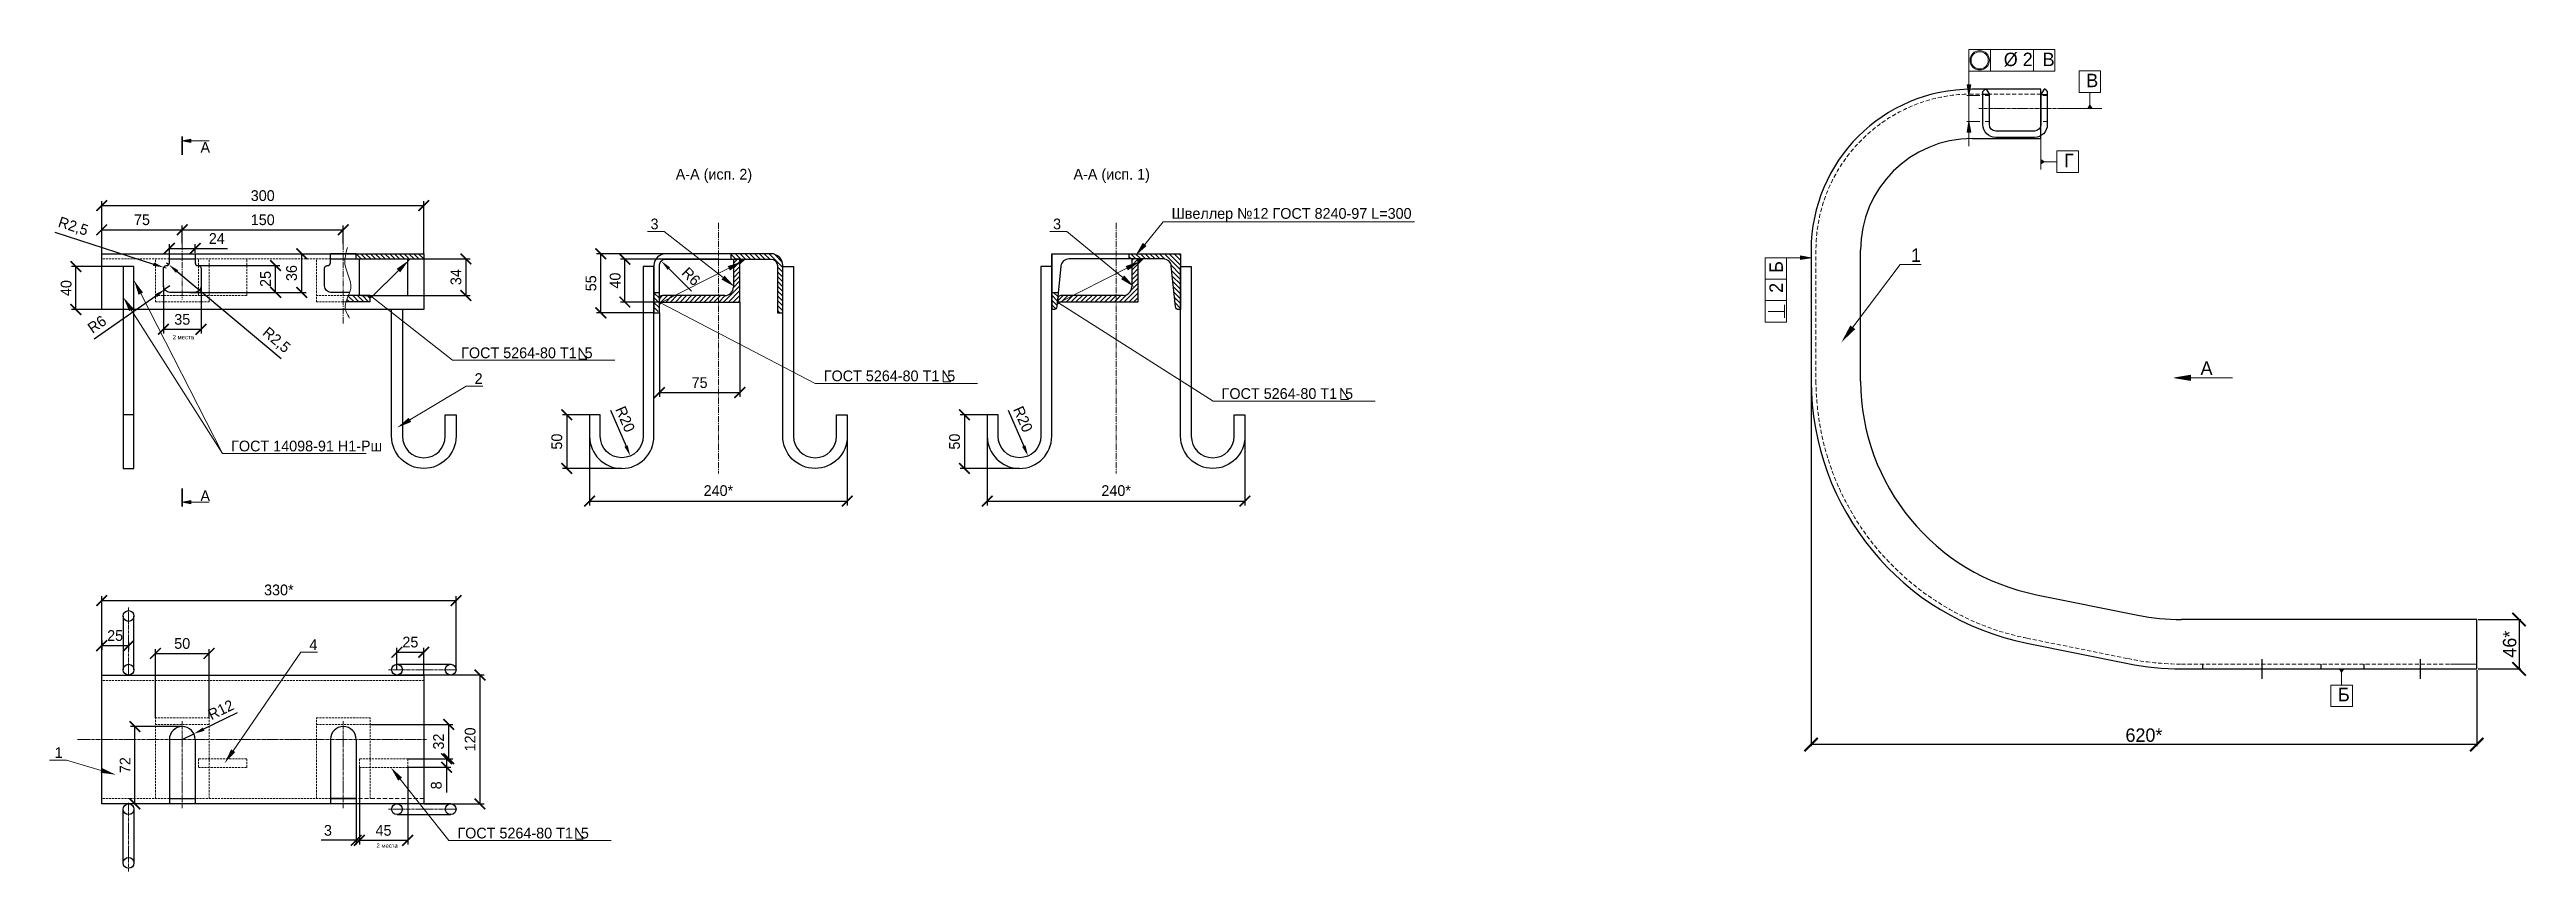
# Model space of a CAD drawing. Header units: millimetres. Extents: x 4132 to 13761, y 958 to 2510.
# Drawn here: x 5810 to 8117, y 1707 to 2473 of the extents above; entities that cross this region are included whole.
import ezdxf
from ezdxf import colors
from ezdxf.entities.mleader import LeaderData, LeaderLine
from ezdxf.math import Vec2, Vec3

# ---------------------------------------------------------------- set-up
doc = ezdxf.new("R2010")
doc.units = ezdxf.units.MM
doc.header["$LTSCALE"] = 0.3
doc.linetypes.add('CENTER2', pattern=[28.575, 19.05, -3.175, 3.175, -3.175])
doc.linetypes.add('DASHED', pattern=[19.05, 12.7, -6.35])
doc.layers.get('0').update_dxf_attribs({"lineweight": 20})
doc.layers.add('ВСП_Сплошная_толстая', color=90, linetype='Continuous', lineweight=30)
doc.layers.add('ВСП_Сплошная_тонкая', color=7, linetype='Continuous', lineweight=20)
doc.styles.add('mpp', font='mipgost.shx')
doc.dimstyles.new('1 1', dxfattribs={"dimscale": 0, "dimtxt": 10, "dimasz": 10, "dimexe": 1.25, "dimexo": 1, "dimgap": 1, "dimtad": 1, "dimdec": 3, "dimtxsty": 'mpp', "dimblk": 'ARCHTICK', "dimcen": 2.5, "dimaunit": 1, "dimadec": 7, "dimazin": 0, "dimtfac": 1, "dimtdec": 3, "dimtmove": 0, "dimatfit": 3, "dimfxl": 1.25, "dimarcsym": 0})
doc.dimstyles.new('Аннотативный', dxfattribs={"dimscale": 0, "dimtxt": 2.5, "dimasz": 2.5, "dimexe": 1, "dimexo": 0, "dimgap": 1, "dimtad": 1, "dimdec": 0, "dimtxsty": 'mpp', "dimblk": 'ARCHTICK', "dimcen": 1, "dimadec": 0, "dimazin": 0, "dimtfac": 1, "dimtdec": 0, "dimtmove": 0, "dimatfit": 3, "dimfxl": 1, "dimarcsym": 0})
pattern_1 = [(135, (9e-13, 3110), (-2.245064, -2.245064), [])]

# ---------------------------------------------------------------- blocks, each defined once
blk = doc.blocks.new('_ArchTick')
at = {"color": 0, "linetype": 'ByBlock', "const_width": 0.15}
blk.add_lwpolyline([(-0.5, -0.5), (0.5, 0.5)], dxfattribs=at)
blk = doc.blocks.new('*D60')
at = {"layer": 'Defpoints', "color": 0, "transparency": 16777216}
for p in [(8070.9, 1942), (8070.9, 1896), (8110.3, 1896)]:
    blk.add_point(p, dxfattribs=at)
at = {"layer": 'ВСП_Сплошная_толстая', "color": 0, "lineweight": -2, "transparency": 16777216}
for p, q in [((8072.2, 1942), (8111.9, 1942)), ((8110.3, 1942), (8110.3, 1896)), ((8072.2, 1896), (8111.9, 1896))]:
    blk.add_line(p, q, dxfattribs=at)
at = {"layer": 'ВСП_Сплошная_толстая', "color": 0, "lineweight": -2, "transparency": 16777216, "xscale": 12.5, "yscale": 12.5, "zscale": 12.5}
for p, rotation in [((8110.3, 1942), 90), ((8110.3, 1896), 270)]:
    blk.add_blockref('_ArchTick', p, dxfattribs=dict(at, rotation=rotation))
at = {"layer": 'ВСП_Сплошная_толстая', "color": 0, "lineweight": 20, "transparency": 16777216, "insert": (8101.6, 1919), "char_height": 12.5, "attachment_point": 5, "rotation": 90, "style": 'mpp'}
blk.add_mtext('46*', dxfattribs=at)
blk = doc.blocks.new('*D59')
at = {"layer": 'Defpoints', "color": 0, "transparency": 16777216}
for p in [(7450.9, 2164), (8070.9, 1896), (7450.9, 1825.5)]:
    blk.add_point(p, dxfattribs=at)
at = {"layer": 'ВСП_Сплошная_толстая', "color": 0, "lineweight": -2, "transparency": 16777216}
for p, q in [((7450.9, 2162.7), (7450.9, 1823.9)), ((8070.9, 1894.7), (8070.9, 1823.9)), ((8070.9, 1825.5), (7450.9, 1825.5))]:
    blk.add_line(p, q, dxfattribs=at)
at = {"layer": 'ВСП_Сплошная_толстая', "color": 0, "lineweight": -2, "transparency": 16777216, "xscale": 12.5, "yscale": 12.5, "zscale": 12.5, "rotation": 180}
blk.add_blockref('_ArchTick', (7450.9, 1825.5), dxfattribs=at)
at = {"layer": 'ВСП_Сплошная_толстая', "color": 0, "lineweight": -2, "transparency": 16777216, "xscale": 12.5, "yscale": 12.5, "zscale": 12.5}
blk.add_blockref('_ArchTick', (8070.9, 1825.5), dxfattribs=at)
at = {"layer": 'ВСП_Сплошная_толстая', "color": 0, "lineweight": 20, "transparency": 16777216, "insert": (7760.9, 1834.2), "char_height": 12.5, "attachment_point": 5, "style": 'mpp'}
blk.add_mtext('620*', dxfattribs=at)
blk = doc.blocks.new('*D154')
at = {"layer": 'Defpoints', "color": 0, "transparency": 16777216}
for p in [(6158.7, 2327.6), (5858.7, 2282.7), (6158.7, 2282.7)]:
    blk.add_point(p, dxfattribs=at)
at = {"layer": 'ВСП_Сплошная_тонкая', "color": 0, "lineweight": -2, "transparency": 16777216}
for p, q in [((5858.7, 2282.7), (5858.7, 2331.6)), ((6158.7, 2282.7), (6158.7, 2331.6)), ((5858.7, 2327.6), (6158.7, 2327.6))]:
    blk.add_line(p, q, dxfattribs=at)
at = {"layer": 'ВСП_Сплошная_тонкая', "color": 0, "lineweight": -2, "transparency": 16777216, "xscale": 10, "yscale": 10, "zscale": 10, "rotation": 180}
blk.add_blockref('_ArchTick', (5858.7, 2327.6), dxfattribs=at)
at = {"layer": 'ВСП_Сплошная_тонкая', "color": 0, "lineweight": -2, "transparency": 16777216, "xscale": 10, "yscale": 10, "zscale": 10}
blk.add_blockref('_ArchTick', (6158.7, 2327.6), dxfattribs=at)
at = {"layer": 'ВСП_Сплошная_тонкая', "color": 0, "transparency": 16777216, "insert": (6008.7, 2336.8), "char_height": 10, "attachment_point": 5, "style": 'mpp'}
blk.add_mtext('300', dxfattribs=at)
blk = doc.blocks.new('*D155')
at = {"layer": 'Defpoints', "color": 0, "transparency": 16777216}
for p in [(5933.7, 2305), (5933.7, 2292.2), (5858.7, 2282.7)]:
    blk.add_point(p, dxfattribs=at)
at = {"layer": 'ВСП_Сплошная_тонкая', "color": 0, "lineweight": -2, "transparency": 16777216}
for p, q in [((5858.7, 2282.7), (5858.7, 2309)), ((5933.7, 2292.2), (5933.7, 2309)), ((5858.7, 2305), (5933.7, 2305))]:
    blk.add_line(p, q, dxfattribs=at)
at = {"layer": 'ВСП_Сплошная_тонкая', "color": 0, "lineweight": -2, "transparency": 16777216, "xscale": 10, "yscale": 10, "zscale": 10, "rotation": 180}
blk.add_blockref('_ArchTick', (5858.7, 2305), dxfattribs=at)
at = {"layer": 'ВСП_Сплошная_тонкая', "color": 0, "lineweight": -2, "transparency": 16777216, "xscale": 10, "yscale": 10, "zscale": 10}
blk.add_blockref('_ArchTick', (5933.7, 2305), dxfattribs=at)
at = {"layer": 'ВСП_Сплошная_тонкая', "color": 0, "transparency": 16777216, "insert": (5896.2, 2314.3), "char_height": 10, "attachment_point": 5, "style": 'mpp'}
blk.add_mtext('75', dxfattribs=at)
blk = doc.blocks.new('*D156')
at = {"layer": 'Defpoints', "color": 0, "transparency": 16777216}
for p in [(5933.7, 2305), (6083.7, 2305), (6083.7, 2292.2)]:
    blk.add_point(p, dxfattribs=at)
at = {"layer": 'ВСП_Сплошная_тонкая', "color": 0, "lineweight": -2, "transparency": 16777216}
for p, q in [((5933.7, 2305), (5933.7, 2309)), ((6083.7, 2292.2), (6083.7, 2309)), ((5933.7, 2305), (6083.7, 2305))]:
    blk.add_line(p, q, dxfattribs=at)
at = {"layer": 'ВСП_Сплошная_тонкая', "color": 0, "lineweight": -2, "transparency": 16777216, "xscale": 10, "yscale": 10, "zscale": 10, "rotation": 180}
blk.add_blockref('_ArchTick', (5933.7, 2305), dxfattribs=at)
at = {"layer": 'ВСП_Сплошная_тонкая', "color": 0, "lineweight": -2, "transparency": 16777216, "xscale": 10, "yscale": 10, "zscale": 10}
blk.add_blockref('_ArchTick', (6083.7, 2305), dxfattribs=at)
at = {"layer": 'ВСП_Сплошная_тонкая', "color": 0, "transparency": 16777216, "insert": (6008.7, 2314.3), "char_height": 10, "attachment_point": 5, "style": 'mpp'}
blk.add_mtext('150', dxfattribs=at)
blk = doc.blocks.new('*D157')
at = {"layer": 'Defpoints', "color": 0, "transparency": 16777216}
for p in [(5948.2, 2271.7), (6020.7, 2271.7), (5940.8, 2246.7)]:
    blk.add_point(p, dxfattribs=at)
at = {"layer": 'ВСП_Сплошная_тонкая', "color": 0, "lineweight": -2, "transparency": 16777216}
for p, q in [((5948.2, 2271.7), (6024.7, 2271.7)), ((6020.7, 2246.7), (6020.7, 2271.7)), ((5940.8, 2246.7), (6024.7, 2246.7))]:
    blk.add_line(p, q, dxfattribs=at)
at = {"layer": 'ВСП_Сплошная_тонкая', "color": 0, "lineweight": -2, "transparency": 16777216, "xscale": 10, "yscale": 10, "zscale": 10}
for p, rotation in [((6020.7, 2271.7), 90), ((6020.7, 2246.7), 270)]:
    blk.add_blockref('_ArchTick', p, dxfattribs=dict(at, rotation=rotation))
at = {"layer": 'ВСП_Сплошная_тонкая', "color": 0, "transparency": 16777216, "insert": (6011.3, 2259.2), "char_height": 10, "attachment_point": 5, "rotation": 90, "style": 'mpp'}
blk.add_mtext('25', dxfattribs=at)
blk = doc.blocks.new('*D158')
at = {"layer": 'Defpoints', "color": 0, "transparency": 16777216}
for p in [(5995.8, 2282.7), (6045.1, 2282.7), (5980.5, 2246.7)]:
    blk.add_point(p, dxfattribs=at)
at = {"layer": 'ВСП_Сплошная_тонкая', "color": 0, "lineweight": -2, "transparency": 16777216}
for p, q in [((5995.8, 2282.7), (6049.1, 2282.7)), ((6045.1, 2246.7), (6045.1, 2282.7)), ((5980.5, 2246.7), (6049.1, 2246.7))]:
    blk.add_line(p, q, dxfattribs=at)
at = {"layer": 'ВСП_Сплошная_тонкая', "color": 0, "lineweight": -2, "transparency": 16777216, "xscale": 10, "yscale": 10, "zscale": 10}
for p, rotation in [((6045.1, 2282.7), 90), ((6045.1, 2246.7), 270)]:
    blk.add_blockref('_ArchTick', p, dxfattribs=dict(at, rotation=rotation))
at = {"layer": 'ВСП_Сплошная_тонкая', "color": 0, "transparency": 16777216, "insert": (6035.6, 2264.7), "char_height": 10, "attachment_point": 5, "rotation": 90, "style": 'mpp'}
blk.add_mtext('36', dxfattribs=at)
blk = doc.blocks.new('*D159')
at = {"layer": 'Defpoints', "color": 0, "transparency": 16777216}
for p in [(5916.2, 2252.7), (5951.2, 2252.7), (5951.2, 2212.3)]:
    blk.add_point(p, dxfattribs=at)
at = {"layer": 'ВСП_Сплошная_тонкая', "color": 0, "lineweight": -2, "transparency": 16777216}
for p, q in [((5916.2, 2252.7), (5916.2, 2208.3)), ((5951.2, 2252.7), (5951.2, 2208.3)), ((5916.2, 2212.3), (5951.2, 2212.3))]:
    blk.add_line(p, q, dxfattribs=at)
at = {"layer": 'ВСП_Сплошная_тонкая', "color": 0, "lineweight": -2, "transparency": 16777216, "xscale": 10, "yscale": 10, "zscale": 10, "rotation": 180}
blk.add_blockref('_ArchTick', (5916.2, 2212.3), dxfattribs=at)
at = {"layer": 'ВСП_Сплошная_тонкая', "color": 0, "lineweight": -2, "transparency": 16777216, "xscale": 10, "yscale": 10, "zscale": 10}
blk.add_blockref('_ArchTick', (5951.2, 2212.3), dxfattribs=at)
at = {"layer": 'ВСП_Сплошная_тонкая', "color": 0, "transparency": 16777216, "insert": (5933.7, 2221.5), "char_height": 10, "attachment_point": 5, "style": 'mpp'}
blk.add_mtext('35', dxfattribs=at)
blk = doc.blocks.new('*D160')
at = {"layer": 'Defpoints', "color": 0, "transparency": 16777216}
for p in [(5834.6, 2270.7), (5878.7, 2270.7), (5858.7, 2230.7)]:
    blk.add_point(p, dxfattribs=at)
at = {"layer": 'ВСП_Сплошная_тонкая', "color": 0, "lineweight": -2, "transparency": 16777216}
for p, q in [((5878.7, 2270.7), (5830.6, 2270.7)), ((5834.6, 2230.7), (5834.6, 2270.7)), ((5858.7, 2230.7), (5830.6, 2230.7))]:
    blk.add_line(p, q, dxfattribs=at)
at = {"layer": 'ВСП_Сплошная_тонкая', "color": 0, "lineweight": -2, "transparency": 16777216, "xscale": 10, "yscale": 10, "zscale": 10}
for p, rotation in [((5834.6, 2270.7), 90), ((5834.6, 2230.7), 270)]:
    blk.add_blockref('_ArchTick', p, dxfattribs=dict(at, rotation=rotation))
at = {"layer": 'ВСП_Сплошная_тонкая', "color": 0, "transparency": 16777216, "insert": (5825.6, 2250.7), "char_height": 10, "attachment_point": 5, "rotation": 90, "style": 'mpp'}
blk.add_mtext('40', dxfattribs=at)
blk = doc.blocks.new('*D161')
at = {"layer": 'Defpoints', "color": 0, "transparency": 16777216}
for p in [(5916.4, 2270), (5918.7, 2269.2)]:
    blk.add_point(p, dxfattribs=at)
at = {"layer": 'ВСП_Сплошная_тонкая', "color": 0, "lineweight": -2, "transparency": 16777216}
for p, q in [((5815.1, 2302.7), (5906.8, 2273)), ((5918.7, 2269.2), (5916.4, 2270))]:
    blk.add_line(p, q, dxfattribs=at)
at = {"layer": 'ВСП_Сплошная_тонкая', "color": 0, "transparency": 16777216}
blk.add_solid([(5907.4, 2274.6), (5906.3, 2271.5), (5916.4, 2270)], dxfattribs=at)
at = {"layer": 'ВСП_Сплошная_тонкая', "color": 0, "transparency": 16777216, "insert": (5832, 2307.6), "char_height": 10, "attachment_point": 5, "rotation": 342.1086, "style": 'mpp'}
blk.add_mtext('R2,5', dxfattribs=at)
blk = doc.blocks.new('*D162')
at = {"layer": 'Defpoints', "color": 0, "transparency": 16777216}
for p in [(5919.2, 2274.2), (5921.2, 2272.6)]:
    blk.add_point(p, dxfattribs=at)
at = {"layer": 'ВСП_Сплошная_тонкая', "color": 0, "lineweight": -2, "transparency": 16777216}
for p, q in [((5919.2, 2274.2), (5921.2, 2272.6)), ((6025.9, 2184.8), (5928.8, 2266.2))]:
    blk.add_line(p, q, dxfattribs=at)
at = {"layer": 'ВСП_Сплошная_тонкая', "color": 0, "transparency": 16777216}
blk.add_solid([(5929.9, 2267.4), (5927.8, 2264.9), (5921.2, 2272.6)], dxfattribs=at)
at = {"layer": 'ВСП_Сплошная_тонкая', "color": 0, "transparency": 16777216, "insert": (6021.1, 2201.8), "char_height": 10, "attachment_point": 5, "rotation": 320.021, "style": 'mpp'}
blk.add_mtext('R2,5', dxfattribs=at)
blk = doc.blocks.new('*D163')
at = {"layer": 'Defpoints', "color": 0, "transparency": 16777216}
for p in [(5917.3, 2249.3), (5922.2, 2252.7)]:
    blk.add_point(p, dxfattribs=at)
at = {"layer": 'ВСП_Сплошная_тонкая', "color": 0, "lineweight": -2, "transparency": 16777216}
for p, q in [((5851.6, 2203.5), (5909.1, 2243.6)), ((5922.2, 2252.7), (5917.3, 2249.3))]:
    blk.add_line(p, q, dxfattribs=at)
at = {"layer": 'ВСП_Сплошная_тонкая', "color": 0, "transparency": 16777216}
blk.add_solid([(5908.2, 2244.9), (5910.1, 2242.2), (5917.3, 2249.3)], dxfattribs=at)
at = {"layer": 'ВСП_Сплошная_тонкая', "color": 0, "transparency": 16777216, "insert": (5854.3, 2216.9), "char_height": 10, "attachment_point": 5, "rotation": 34.8577, "style": 'mpp'}
blk.add_mtext('R6', dxfattribs=at)
blk = doc.blocks.new('*D143')
at = {"layer": 'Defpoints', "color": 0, "transparency": 16777216}
for p in [(6313.1, 2112.7), (6553.1, 2112.7), (6553.1, 2052.3)]:
    blk.add_point(p, dxfattribs=at)
at = {"layer": 'ВСП_Сплошная_тонкая', "color": 0, "lineweight": -2, "transparency": 16777216}
for p, q in [((6313.1, 2112.7), (6313.1, 2048.3)), ((6553.1, 2112.7), (6553.1, 2048.3)), ((6313.1, 2052.3), (6553.1, 2052.3))]:
    blk.add_line(p, q, dxfattribs=at)
at = {"layer": 'ВСП_Сплошная_тонкая', "color": 0, "lineweight": -2, "transparency": 16777216, "xscale": 10, "yscale": 10, "zscale": 10, "rotation": 180}
blk.add_blockref('_ArchTick', (6313.1, 2052.3), dxfattribs=at)
at = {"layer": 'ВСП_Сплошная_тонкая', "color": 0, "lineweight": -2, "transparency": 16777216, "xscale": 10, "yscale": 10, "zscale": 10}
blk.add_blockref('_ArchTick', (6553.1, 2052.3), dxfattribs=at)
at = {"layer": 'ВСП_Сплошная_тонкая', "color": 0, "transparency": 16777216, "insert": (6433.1, 2062), "char_height": 10, "attachment_point": 5, "style": 'mpp'}
blk.add_mtext('240*', dxfattribs=at)
blk = doc.blocks.new('*D144')
at = {"layer": 'Defpoints', "color": 0, "transparency": 16777216}
for p in [(6323.6, 2282.7), (6384.1, 2282.7), (6373.1, 2227.7)]:
    blk.add_point(p, dxfattribs=at)
at = {"layer": 'ВСП_Сплошная_тонкая', "color": 0, "lineweight": -2, "transparency": 16777216}
for p, q in [((6384.1, 2282.7), (6319.6, 2282.7)), ((6323.6, 2227.7), (6323.6, 2282.7)), ((6373.1, 2227.7), (6319.6, 2227.7))]:
    blk.add_line(p, q, dxfattribs=at)
at = {"layer": 'ВСП_Сплошная_тонкая', "color": 0, "lineweight": -2, "transparency": 16777216, "xscale": 10, "yscale": 10, "zscale": 10}
for p, rotation in [((6323.6, 2282.7), 90), ((6323.6, 2227.7), 270)]:
    blk.add_blockref('_ArchTick', p, dxfattribs=dict(at, rotation=rotation))
at = {"layer": 'ВСП_Сплошная_тонкая', "color": 0, "transparency": 16777216, "insert": (6314.4, 2255.2), "char_height": 10, "attachment_point": 5, "rotation": 90, "style": 'mpp'}
blk.add_mtext('55', dxfattribs=at)
blk = doc.blocks.new('*D145')
at = {"layer": 'Defpoints', "color": 0, "transparency": 16777216}
for p in [(6343.1, 2112.7), (6351.1, 2094.3)]:
    blk.add_point(p, dxfattribs=at)
at = {"layer": 'ВСП_Сплошная_тонкая', "color": 0, "lineweight": -2, "transparency": 16777216}
blk.add_line((6332.5, 2137.1), (6347.1, 2103.5), dxfattribs=at)
at = {"layer": 'ВСП_Сплошная_тонкая', "color": 0, "transparency": 16777216}
blk.add_solid([(6348.6, 2104.2), (6345.6, 2102.9), (6351.1, 2094.3)], dxfattribs=at)
at = {"layer": 'ВСП_Сплошная_тонкая', "color": 0, "transparency": 16777216, "insert": (6346.3, 2128.6), "char_height": 10, "attachment_point": 5, "rotation": 293.4251, "style": 'mpp'}
blk.add_mtext('R20', dxfattribs=at)
blk = doc.blocks.new('*D146')
at = {"layer": 'Defpoints', "color": 0, "transparency": 16777216}
for p in [(6379.9, 2275.9), (6384.1, 2271.7)]:
    blk.add_point(p, dxfattribs=at)
at = {"layer": 'ВСП_Сплошная_тонкая', "color": 0, "lineweight": -2, "transparency": 16777216}
blk.add_line((6408.1, 2247.7), (6386.9, 2268.9), dxfattribs=at)
at = {"layer": 'ВСП_Сплошная_тонкая', "color": 0, "transparency": 16777216}
blk.add_solid([(6388.1, 2270), (6385.8, 2267.7), (6379.9, 2275.9)], dxfattribs=at)
at = {"layer": 'ВСП_Сплошная_тонкая', "color": 0, "transparency": 16777216, "insert": (6407.7, 2261.5), "char_height": 10, "attachment_point": 5, "rotation": 315, "style": 'mpp'}
blk.add_mtext('R6', dxfattribs=at)
blk = doc.blocks.new('*D147')
at = {"layer": 'Defpoints', "color": 0, "transparency": 16777216}
for p in [(6313.1, 2132.7), (6291.8, 2082.7), (6343.1, 2082.7)]:
    blk.add_point(p, dxfattribs=at)
at = {"layer": 'ВСП_Сплошная_тонкая', "color": 0, "lineweight": -2, "transparency": 16777216}
for p, q in [((6313.1, 2132.7), (6287.8, 2132.7)), ((6291.8, 2132.7), (6291.8, 2082.7)), ((6343.1, 2082.7), (6287.8, 2082.7))]:
    blk.add_line(p, q, dxfattribs=at)
at = {"layer": 'ВСП_Сплошная_тонкая', "color": 0, "lineweight": -2, "transparency": 16777216, "xscale": 10, "yscale": 10, "zscale": 10}
for p, rotation in [((6291.8, 2132.7), 90), ((6291.8, 2082.7), 270)]:
    blk.add_blockref('_ArchTick', p, dxfattribs=dict(at, rotation=rotation))
at = {"layer": 'ВСП_Сплошная_тонкая', "color": 0, "transparency": 16777216, "insert": (6282.6, 2107.7), "char_height": 10, "attachment_point": 5, "rotation": 90, "style": 'mpp'}
blk.add_mtext('50', dxfattribs=at)
blk = doc.blocks.new('*D148')
at = {"layer": 'Defpoints', "color": 0, "transparency": 16777216}
for p in [(6683.6, 2112.7), (6923.6, 2112.7), (6923.6, 2052.3)]:
    blk.add_point(p, dxfattribs=at)
at = {"layer": 'ВСП_Сплошная_тонкая', "color": 0, "lineweight": -2, "transparency": 16777216}
for p, q in [((6683.6, 2112.7), (6683.6, 2048.3)), ((6923.6, 2112.7), (6923.6, 2048.3)), ((6683.6, 2052.3), (6923.6, 2052.3))]:
    blk.add_line(p, q, dxfattribs=at)
at = {"layer": 'ВСП_Сплошная_тонкая', "color": 0, "lineweight": -2, "transparency": 16777216, "xscale": 10, "yscale": 10, "zscale": 10, "rotation": 180}
blk.add_blockref('_ArchTick', (6683.6, 2052.3), dxfattribs=at)
at = {"layer": 'ВСП_Сплошная_тонкая', "color": 0, "lineweight": -2, "transparency": 16777216, "xscale": 10, "yscale": 10, "zscale": 10}
blk.add_blockref('_ArchTick', (6923.6, 2052.3), dxfattribs=at)
at = {"layer": 'ВСП_Сплошная_тонкая', "color": 0, "transparency": 16777216, "insert": (6803.6, 2062), "char_height": 10, "attachment_point": 5, "style": 'mpp'}
blk.add_mtext('240*', dxfattribs=at)
blk = doc.blocks.new('*D149')
at = {"layer": 'Defpoints', "color": 0, "transparency": 16777216}
for p in [(6713.6, 2112.7), (6721.5, 2094.3)]:
    blk.add_point(p, dxfattribs=at)
at = {"layer": 'ВСП_Сплошная_тонкая', "color": 0, "lineweight": -2, "transparency": 16777216}
blk.add_line((6703, 2137.1), (6717.6, 2103.5), dxfattribs=at)
at = {"layer": 'ВСП_Сплошная_тонкая', "color": 0, "transparency": 16777216}
blk.add_solid([(6719.1, 2104.2), (6716, 2102.9), (6721.5, 2094.3)], dxfattribs=at)
at = {"layer": 'ВСП_Сплошная_тонкая', "color": 0, "transparency": 16777216, "insert": (6716.8, 2128.6), "char_height": 10, "attachment_point": 5, "rotation": 293.4251, "style": 'mpp'}
blk.add_mtext('R20', dxfattribs=at)
blk = doc.blocks.new('*D150')
at = {"layer": 'Defpoints', "color": 0, "transparency": 16777216}
for p in [(6683.6, 2132.7), (6662.3, 2082.7), (6713.6, 2082.7)]:
    blk.add_point(p, dxfattribs=at)
at = {"layer": 'ВСП_Сплошная_тонкая', "color": 0, "lineweight": -2, "transparency": 16777216}
for p, q in [((6683.6, 2132.7), (6658.3, 2132.7)), ((6662.3, 2132.7), (6662.3, 2082.7)), ((6713.6, 2082.7), (6658.3, 2082.7))]:
    blk.add_line(p, q, dxfattribs=at)
at = {"layer": 'ВСП_Сплошная_тонкая', "color": 0, "lineweight": -2, "transparency": 16777216, "xscale": 10, "yscale": 10, "zscale": 10}
for p, rotation in [((6662.3, 2132.7), 90), ((6662.3, 2082.7), 270)]:
    blk.add_blockref('_ArchTick', p, dxfattribs=dict(at, rotation=rotation))
at = {"layer": 'ВСП_Сплошная_тонкая', "color": 0, "transparency": 16777216, "insert": (6653.1, 2107.7), "char_height": 10, "attachment_point": 5, "rotation": 90, "style": 'mpp'}
blk.add_mtext('50', dxfattribs=at)
blk = doc.blocks.new('*D151')
at = {"layer": 'Defpoints', "color": 0, "transparency": 16777216}
for p in [(6188.7, 1959.6), (6188.7, 1895.3), (5858.7, 1890.3)]:
    blk.add_point(p, dxfattribs=at)
at = {"layer": 'ВСП_Сплошная_тонкая', "color": 0, "lineweight": -2, "transparency": 16777216}
for p, q in [((5858.7, 1890.3), (5858.7, 1963.6)), ((6188.7, 1895.3), (6188.7, 1963.6)), ((5858.7, 1959.6), (6188.7, 1959.6))]:
    blk.add_line(p, q, dxfattribs=at)
at = {"layer": 'ВСП_Сплошная_тонкая', "color": 0, "lineweight": -2, "transparency": 16777216, "xscale": 10, "yscale": 10, "zscale": 10, "rotation": 180}
blk.add_blockref('_ArchTick', (5858.7, 1959.6), dxfattribs=at)
at = {"layer": 'ВСП_Сплошная_тонкая', "color": 0, "lineweight": -2, "transparency": 16777216, "xscale": 10, "yscale": 10, "zscale": 10}
blk.add_blockref('_ArchTick', (6188.7, 1959.6), dxfattribs=at)
at = {"layer": 'ВСП_Сплошная_тонкая', "color": 0, "transparency": 16777216, "insert": (6023.7, 1969.5), "char_height": 10, "attachment_point": 5, "style": 'mpp'}
blk.add_mtext('330*', dxfattribs=at)
blk = doc.blocks.new('*D152')
at = {"layer": 'Defpoints', "color": 0, "transparency": 16777216}
for p in [(5858.7, 1922.3), (5858.7, 1917.6), (5883.7, 1921.2)]:
    blk.add_point(p, dxfattribs=at)
at = {"layer": 'ВСП_Сплошная_тонкая', "color": 0, "lineweight": -2, "transparency": 16777216}
for p, q in [((5858.7, 1922.3), (5858.7, 1913.6)), ((5883.7, 1917.6), (5858.7, 1917.6)), ((5883.7, 1921.2), (5883.7, 1913.6))]:
    blk.add_line(p, q, dxfattribs=at)
at = {"layer": 'ВСП_Сплошная_тонкая', "color": 0, "lineweight": -2, "transparency": 16777216, "xscale": 10, "yscale": 10, "zscale": 10, "rotation": 180}
blk.add_blockref('_ArchTick', (5858.7, 1917.6), dxfattribs=at)
at = {"layer": 'ВСП_Сплошная_тонкая', "color": 0, "lineweight": -2, "transparency": 16777216, "xscale": 10, "yscale": 10, "zscale": 10}
blk.add_blockref('_ArchTick', (5883.7, 1917.6), dxfattribs=at)
at = {"layer": 'ВСП_Сплошная_тонкая', "color": 0, "transparency": 16777216, "insert": (5871.2, 1927), "char_height": 10, "attachment_point": 5, "style": 'mpp'}
blk.add_mtext('25', dxfattribs=at)
blk = doc.blocks.new('*D153')
at = {"layer": 'Defpoints', "color": 0, "transparency": 16777216}
for p in [(6158.7, 1890.3), (6158.7, 1770.3), (6211, 1770.3)]:
    blk.add_point(p, dxfattribs=at)
at = {"layer": 'ВСП_Сплошная_тонкая', "color": 0, "lineweight": -2, "transparency": 16777216}
for p, q in [((6158.7, 1890.3), (6215, 1890.3)), ((6211, 1890.3), (6211, 1770.3)), ((6158.7, 1770.3), (6215, 1770.3))]:
    blk.add_line(p, q, dxfattribs=at)
at = {"layer": 'ВСП_Сплошная_тонкая', "color": 0, "lineweight": -2, "transparency": 16777216, "xscale": 10, "yscale": 10, "zscale": 10}
for p, rotation in [((6211, 1890.3), 90), ((6211, 1770.3), 270)]:
    blk.add_blockref('_ArchTick', p, dxfattribs=dict(at, rotation=rotation))
at = {"layer": 'ВСП_Сплошная_тонкая', "color": 0, "transparency": 16777216, "insert": (6201.9, 1830.3), "char_height": 10, "attachment_point": 5, "rotation": 90, "style": 'mpp'}
blk.add_mtext('120', dxfattribs=at)
blk = doc.blocks.new('*D164')
at = {"layer": 'Defpoints', "color": 0, "transparency": 16777216}
for p in [(6133.7, 1895.3), (6158.7, 1911.5), (6158.7, 1890.3)]:
    blk.add_point(p, dxfattribs=at)
at = {"layer": 'ВСП_Сплошная_тонкая', "color": 0, "lineweight": -2, "transparency": 16777216}
for p, q in [((6133.7, 1895.3), (6133.7, 1915.5)), ((6158.7, 1890.3), (6158.7, 1915.5)), ((6133.7, 1911.5), (6158.7, 1911.5))]:
    blk.add_line(p, q, dxfattribs=at)
at = {"layer": 'ВСП_Сплошная_тонкая', "color": 0, "lineweight": -2, "transparency": 16777216, "xscale": 10, "yscale": 10, "zscale": 10, "rotation": 180}
blk.add_blockref('_ArchTick', (6133.7, 1911.5), dxfattribs=at)
at = {"layer": 'ВСП_Сплошная_тонкая', "color": 0, "lineweight": -2, "transparency": 16777216, "xscale": 10, "yscale": 10, "zscale": 10}
blk.add_blockref('_ArchTick', (6158.7, 1911.5), dxfattribs=at)
at = {"layer": 'ВСП_Сплошная_тонкая', "color": 0, "transparency": 16777216, "insert": (6146.2, 1920.9), "char_height": 10, "attachment_point": 5, "style": 'mpp'}
blk.add_mtext('25', dxfattribs=at)
blk = doc.blocks.new('*D165')
at = {"layer": 'Defpoints', "color": 0, "transparency": 16777216}
for p in [(5933.7, 1830.3), (5944.5, 1835.5)]:
    blk.add_point(p, dxfattribs=at)
at = {"layer": 'ВСП_Сплошная_тонкая', "color": 0, "lineweight": -2, "transparency": 16777216}
for p, q in [((5984.9, 1854.9), (5953.6, 1839.8)), ((5933.7, 1830.3), (5944.5, 1835.5))]:
    blk.add_line(p, q, dxfattribs=at)
at = {"layer": 'ВСП_Сплошная_тонкая', "color": 0, "transparency": 16777216}
blk.add_solid([(5952.8, 1841.3), (5954.3, 1838.3), (5944.5, 1835.5)], dxfattribs=at)
at = {"layer": 'ВСП_Сплошная_тонкая', "color": 0, "transparency": 16777216, "insert": (5969.7, 1857.9), "char_height": 10, "attachment_point": 5, "rotation": 25.7712, "style": 'mpp'}
blk.add_mtext('R12', dxfattribs=at)
blk = doc.blocks.new('*D166')
at = {"layer": 'Defpoints', "color": 0, "transparency": 16777216}
for p in [(5945.8, 2287.7), (5921.7, 2282.7), (5945.8, 2283.4)]:
    blk.add_point(p, dxfattribs=at)
at = {"layer": 'ВСП_Сплошная_тонкая', "color": 0, "lineweight": -2, "transparency": 16777216}
for p, q in [((5921.7, 2282.7), (5921.7, 2291.7)), ((5921.7, 2287.7), (5945.8, 2287.7)), ((5945.8, 2283.4), (5945.8, 2291.7)), ((5945.8, 2287.7), (5975.9, 2287.7))]:
    blk.add_line(p, q, dxfattribs=at)
at = {"layer": 'ВСП_Сплошная_тонкая', "color": 0, "lineweight": -2, "transparency": 16777216, "xscale": 10, "yscale": 10, "zscale": 10, "rotation": 180}
blk.add_blockref('_ArchTick', (5921.7, 2287.7), dxfattribs=at)
at = {"layer": 'ВСП_Сплошная_тонкая', "color": 0, "lineweight": -2, "transparency": 16777216, "xscale": 10, "yscale": 10, "zscale": 10}
blk.add_blockref('_ArchTick', (5945.8, 2287.7), dxfattribs=at)
at = {"layer": 'ВСП_Сплошная_тонкая', "color": 0, "transparency": 16777216, "insert": (5965.9, 2296.9), "char_height": 10, "attachment_point": 5, "style": 'mpp'}
blk.add_mtext('24', dxfattribs=at)
blk = doc.blocks.new('*D167')
at = {"layer": 'Defpoints', "color": 0, "transparency": 16777216}
for p in [(6346, 2277.7), (6433.1, 2277.7), (6378.1, 2237.7)]:
    blk.add_point(p, dxfattribs=at)
at = {"layer": 'ВСП_Сплошная_тонкая', "color": 0, "lineweight": -2, "transparency": 16777216}
for p, q in [((6433.1, 2277.7), (6342, 2277.7)), ((6346, 2237.7), (6346, 2277.7)), ((6378.1, 2237.7), (6342, 2237.7))]:
    blk.add_line(p, q, dxfattribs=at)
at = {"layer": 'ВСП_Сплошная_тонкая', "color": 0, "lineweight": -2, "transparency": 16777216, "xscale": 10, "yscale": 10, "zscale": 10}
for p, rotation in [((6346, 2277.7), 90), ((6346, 2237.7), 270)]:
    blk.add_blockref('_ArchTick', p, dxfattribs=dict(at, rotation=rotation))
at = {"layer": 'ВСП_Сплошная_тонкая', "color": 0, "transparency": 16777216, "insert": (6337, 2257.7), "char_height": 10, "attachment_point": 5, "rotation": 90, "style": 'mpp'}
blk.add_mtext('40', dxfattribs=at)
blk = doc.blocks.new('*D168')
at = {"layer": 'Defpoints', "color": 0, "transparency": 16777216}
for p in [(5889.6, 1842.3), (5933.7, 1842.3), (5921.7, 1770.3)]:
    blk.add_point(p, dxfattribs=at)
at = {"layer": 'ВСП_Сплошная_тонкая', "color": 0, "lineweight": -2, "transparency": 16777216}
for p, q in [((5933.7, 1842.3), (5885.6, 1842.3)), ((5889.6, 1770.3), (5889.6, 1842.3)), ((5921.7, 1770.3), (5885.6, 1770.3))]:
    blk.add_line(p, q, dxfattribs=at)
at = {"layer": 'ВСП_Сплошная_тонкая', "color": 0, "lineweight": -2, "transparency": 16777216, "xscale": 10, "yscale": 10, "zscale": 10}
for p, rotation in [((5889.6, 1842.3), 90), ((5889.6, 1770.3), 270)]:
    blk.add_blockref('_ArchTick', p, dxfattribs=dict(at, rotation=rotation))
at = {"layer": 'ВСП_Сплошная_тонкая', "color": 0, "transparency": 16777216, "insert": (5880.5, 1806.3), "char_height": 10, "attachment_point": 5, "rotation": 90, "style": 'mpp'}
blk.add_mtext('72', dxfattribs=at)
blk = doc.blocks.new('*D169')
at = {"layer": 'Defpoints', "color": 0, "transparency": 16777216}
for p in [(6378.1, 2227.7), (6453.1, 2237.7), (6453.1, 2153.4)]:
    blk.add_point(p, dxfattribs=at)
at = {"layer": 'ВСП_Сплошная_тонкая', "color": 0, "lineweight": -2, "transparency": 16777216}
for p, q in [((6378.1, 2227.7), (6378.1, 2149.4)), ((6453.1, 2237.7), (6453.1, 2149.4)), ((6378.1, 2153.4), (6453.1, 2153.4))]:
    blk.add_line(p, q, dxfattribs=at)
at = {"layer": 'ВСП_Сплошная_тонкая', "color": 0, "lineweight": -2, "transparency": 16777216, "xscale": 10, "yscale": 10, "zscale": 10, "rotation": 180}
blk.add_blockref('_ArchTick', (6378.1, 2153.4), dxfattribs=at)
at = {"layer": 'ВСП_Сплошная_тонкая', "color": 0, "lineweight": -2, "transparency": 16777216, "xscale": 10, "yscale": 10, "zscale": 10}
blk.add_blockref('_ArchTick', (6453.1, 2153.4), dxfattribs=at)
at = {"layer": 'ВСП_Сплошная_тонкая', "color": 0, "transparency": 16777216, "insert": (6415.6, 2162.6), "char_height": 10, "attachment_point": 5, "style": 'mpp'}
blk.add_mtext('75', dxfattribs=at)
blk = doc.blocks.new('*D170')
at = {"layer": 'Defpoints', "color": 0, "transparency": 16777216}
for p in [(6108.7, 1844.3), (6181.9, 1844.3), (6145.7, 1812.3)]:
    blk.add_point(p, dxfattribs=at)
at = {"layer": 'ВСП_Сплошная_тонкая', "color": 0, "lineweight": -2, "transparency": 16777216}
for p, q in [((6108.7, 1844.3), (6185.9, 1844.3)), ((6181.9, 1812.3), (6181.9, 1844.3)), ((6145.7, 1812.3), (6185.9, 1812.3))]:
    blk.add_line(p, q, dxfattribs=at)
at = {"layer": 'ВСП_Сплошная_тонкая', "color": 0, "lineweight": -2, "transparency": 16777216, "xscale": 10, "yscale": 10, "zscale": 10}
for p, rotation in [((6181.9, 1844.3), 90), ((6181.9, 1812.3), 270)]:
    blk.add_blockref('_ArchTick', p, dxfattribs=dict(at, rotation=rotation))
at = {"layer": 'ВСП_Сплошная_тонкая', "color": 0, "transparency": 16777216, "insert": (6172.5, 1828.3), "char_height": 10, "attachment_point": 5, "rotation": 90, "style": 'mpp'}
blk.add_mtext('32', dxfattribs=at)
blk = doc.blocks.new('*D171')
at = {"layer": 'Defpoints', "color": 0, "transparency": 16777216}
for p in [(6143.7, 1812.3), (6143.7, 1804.3), (6179.9, 1804.3)]:
    blk.add_point(p, dxfattribs=at)
at = {"layer": 'ВСП_Сплошная_тонкая', "color": 0, "lineweight": -2, "transparency": 16777216}
for p, q in [((6143.7, 1812.3), (6183.9, 1812.3)), ((6143.7, 1804.3), (6183.9, 1804.3)), ((6179.9, 1812.3), (6179.9, 1804.3)), ((6179.9, 1804.3), (6179.9, 1780.8))]:
    blk.add_line(p, q, dxfattribs=at)
at = {"layer": 'ВСП_Сплошная_тонкая', "color": 0, "lineweight": -2, "transparency": 16777216, "xscale": 10, "yscale": 10, "zscale": 10}
for p, rotation in [((6179.9, 1812.3), 90), ((6179.9, 1804.3), 270)]:
    blk.add_blockref('_ArchTick', p, dxfattribs=dict(at, rotation=rotation))
at = {"layer": 'ВСП_Сплошная_тонкая', "color": 0, "transparency": 16777216, "insert": (6170.4, 1787.5), "char_height": 10, "attachment_point": 5, "rotation": 90, "style": 'mpp'}
blk.add_mtext('8', dxfattribs=at)
blk = doc.blocks.new('*D172')
at = {"layer": 'Defpoints', "color": 0, "transparency": 16777216}
for p in [(6098.7, 1804.3), (6095.7, 1770.3), (6095.7, 1736.3)]:
    blk.add_point(p, dxfattribs=at)
at = {"layer": 'ВСП_Сплошная_тонкая', "color": 0, "lineweight": -2, "transparency": 16777216}
for p, q in [((6098.7, 1804.3), (6098.7, 1732.3)), ((6095.7, 1770.3), (6095.7, 1732.3)), ((6095.7, 1736.3), (6063, 1736.3)), ((6098.7, 1736.3), (6095.7, 1736.3)), ((6098.7, 1736.3), (6108.7, 1736.3))]:
    blk.add_line(p, q, dxfattribs=at)
at = {"layer": 'ВСП_Сплошная_тонкая', "color": 0, "lineweight": -2, "transparency": 16777216, "xscale": 10, "yscale": 10, "zscale": 10}
blk.add_blockref('_ArchTick', (6095.7, 1736.3), dxfattribs=at)
at = {"layer": 'ВСП_Сплошная_тонкая', "color": 0, "lineweight": -2, "transparency": 16777216, "xscale": 10, "yscale": 10, "zscale": 10, "rotation": 180}
blk.add_blockref('_ArchTick', (6098.7, 1736.3), dxfattribs=at)
at = {"layer": 'ВСП_Сплошная_тонкая', "color": 0, "transparency": 16777216, "insert": (6069.4, 1745.5), "char_height": 10, "attachment_point": 5, "style": 'mpp'}
blk.add_mtext('3', dxfattribs=at)
blk = doc.blocks.new('*D173')
at = {"layer": 'Defpoints', "color": 0, "transparency": 16777216}
for p in [(6098.7, 1804.3), (6143.7, 1804.3), (6143.7, 1736.3)]:
    blk.add_point(p, dxfattribs=at)
at = {"layer": 'ВСП_Сплошная_тонкая', "color": 0, "lineweight": -2, "transparency": 16777216}
for p, q in [((6098.7, 1804.3), (6098.7, 1732.3)), ((6143.7, 1804.3), (6143.7, 1732.3)), ((6098.7, 1736.3), (6143.7, 1736.3))]:
    blk.add_line(p, q, dxfattribs=at)
at = {"layer": 'ВСП_Сплошная_тонкая', "color": 0, "lineweight": -2, "transparency": 16777216, "xscale": 10, "yscale": 10, "zscale": 10, "rotation": 180}
blk.add_blockref('_ArchTick', (6098.7, 1736.3), dxfattribs=at)
at = {"layer": 'ВСП_Сплошная_тонкая', "color": 0, "lineweight": -2, "transparency": 16777216, "xscale": 10, "yscale": 10, "zscale": 10}
blk.add_blockref('_ArchTick', (6143.7, 1736.3), dxfattribs=at)
at = {"layer": 'ВСП_Сплошная_тонкая', "color": 0, "transparency": 16777216, "insert": (6121.2, 1745.5), "char_height": 10, "attachment_point": 5, "style": 'mpp'}
blk.add_mtext('45', dxfattribs=at)
blk = doc.blocks.new('*D174')
at = {"layer": 'Defpoints', "color": 0, "transparency": 16777216}
for p in [(6158.7, 2277.9), (6143.7, 2243.8), (6197.9, 2243.8)]:
    blk.add_point(p, dxfattribs=at)
at = {"layer": 'ВСП_Сплошная_тонкая', "color": 0, "lineweight": -2, "transparency": 16777216}
for p, q in [((6158.7, 2277.9), (6201.9, 2277.9)), ((6197.9, 2277.9), (6197.9, 2243.8)), ((6143.7, 2243.8), (6201.9, 2243.8))]:
    blk.add_line(p, q, dxfattribs=at)
at = {"layer": 'ВСП_Сплошная_тонкая', "color": 0, "lineweight": -2, "transparency": 16777216, "xscale": 10, "yscale": 10, "zscale": 10}
for p, rotation in [((6197.9, 2277.9), 90), ((6197.9, 2243.8), 270)]:
    blk.add_blockref('_ArchTick', p, dxfattribs=dict(at, rotation=rotation))
at = {"layer": 'ВСП_Сплошная_тонкая', "color": 0, "transparency": 16777216, "insert": (6188.7, 2260.9), "char_height": 10, "attachment_point": 5, "rotation": 90, "style": 'mpp'}
blk.add_mtext('34', dxfattribs=at)
blk = doc.blocks.new('*D175')
at = {"layer": 'Defpoints', "color": 0, "transparency": 16777216}
for p in [(5958.7, 1910.4), (5908.7, 1850.3), (5958.7, 1850.3)]:
    blk.add_point(p, dxfattribs=at)
at = {"layer": 'ВСП_Сплошная_тонкая', "color": 0, "lineweight": -2, "transparency": 16777216}
for p, q in [((5908.7, 1850.3), (5908.7, 1914.4)), ((5908.7, 1910.4), (5958.7, 1910.4)), ((5958.7, 1850.3), (5958.7, 1914.4))]:
    blk.add_line(p, q, dxfattribs=at)
at = {"layer": 'ВСП_Сплошная_тонкая', "color": 0, "lineweight": -2, "transparency": 16777216, "xscale": 10, "yscale": 10, "zscale": 10, "rotation": 180}
blk.add_blockref('_ArchTick', (5908.7, 1910.4), dxfattribs=at)
at = {"layer": 'ВСП_Сплошная_тонкая', "color": 0, "lineweight": -2, "transparency": 16777216, "xscale": 10, "yscale": 10, "zscale": 10}
blk.add_blockref('_ArchTick', (5958.7, 1910.4), dxfattribs=at)
at = {"layer": 'ВСП_Сплошная_тонкая', "color": 0, "transparency": 16777216, "insert": (5933.7, 1919.6), "char_height": 10, "attachment_point": 5, "style": 'mpp'}
blk.add_mtext('50', dxfattribs=at)

msp = doc.modelspace()

# ---------------------------------------------------------------- hatches: boundary and pattern name
at = {"layer": 'ВСП_Сплошная_толстая'}
h = msp.add_hatch(color=7, dxfattribs=at)
h.dxf.hatch_style = 1
h.paths.add_polyline_path([(7599.5832, 2439.9608), (7597.9182, 2439.9608), (7597.9182, 2429.9608)])
h.paths.add_polyline_path([(7597.9182, 2429.9608), (7597.9182, 2439.9608), (7596.2532, 2439.9608)])
h = msp.add_hatch(color=7, dxfattribs=at)
h.dxf.hatch_style = 1
h.paths.add_polyline_path([(7597.9182, 2405.9608), (7597.9182, 2395.9608), (7599.5832, 2395.9608)])
h.paths.add_polyline_path([(7596.2532, 2395.9608), (7597.9182, 2395.9608), (7597.9182, 2405.9608)])
at = {"layer": 'ВСП_Сплошная_толстая', "lineweight": 18}
h = msp.add_hatch(dxfattribs=at)
h.set_pattern_fill('ANSI31', angle=90)
h.set_pattern_definition([(135, (-277.3262, 3146.1333), (-2.245064, -2.245064), [])])
h.paths.add_polyline_path([(6158.7429, 2282.6978), (6095.7429, 2282.6978), (6095.7429, 2277.8978), (6158.7429, 2277.8978)])
at = {"layer": 'ВСП_Сплошная_толстая'}
h = msp.add_hatch(color=7, dxfattribs=at)
h.dxf.hatch_style = 1
h.paths.add_polyline_path([(6143.5031, 2277.8978), (6143.5031, 2274.7812), (6145.0777, 2276.3095)])
h.paths.add_polyline_path([(6143.5031, 2277.8978), (6145.0777, 2276.3095), (6146.7045, 2277.8978)])
at = {"layer": 'ВСП_Сплошная_толстая', "lineweight": 18}
h = msp.add_hatch(dxfattribs=at)
h.set_pattern_fill('ANSI31')
h.set_pattern_definition([(45, (-64.3805, 10.0003), (-2.245064, 2.245064), [])])
edge = h.paths.add_edge_path()
edge.add_line((6453.1066, 2277.6978), (6447.1066, 2277.6978))
edge.add_line((6447.1066, 2277.6978), (6447.1066, 2251.6981))
edge.add_arc((6439.1066, 2251.6981), 8, -90, 0, ccw=False)
edge.add_line((6439.1066, 2243.6981), (6433.1066, 2243.6981))
edge.add_line((6433.1066, 2243.6981), (6433.1066, 2237.6981))
edge.add_line((6433.1066, 2237.6981), (6453.1066, 2237.6981))
edge.add_line((6453.1066, 2237.6981), (6453.1066, 2277.6978))
edge = h.paths.add_edge_path()
edge.add_line((6433.1066, 2243.6981), (6381.1066, 2243.6981))
edge.add_arc((6381.1066, 2240.6981), 3, 90, 190.9094407)
edge.add_line((6378.1609, 2240.1303), (6380.1066, 2237.6981))
edge.add_line((6380.1066, 2237.6981), (6433.1066, 2237.6981))
edge.add_line((6433.1066, 2237.6981), (6433.1066, 2243.6981))
h = msp.add_hatch(dxfattribs=at)
h.set_pattern_fill('ANSI31', angle=90)
h.set_pattern_definition(pattern_1)
edge = h.paths.add_edge_path()
edge.add_line((6482.1066, 2282.6978), (6445.1066, 2282.6978))
edge.add_line((6445.1066, 2282.6978), (6445.1066, 2277.6978))
edge.add_line((6445.1066, 2277.6978), (6482.1066, 2277.6978))
edge.add_arc((6482.1066, 2271.6978), 6, 0, 90, ccw=False)
edge.add_line((6488.1066, 2271.6978), (6488.1066, 2227.6978))
edge.add_line((6488.1066, 2227.6978), (6493.1066, 2227.6978))
edge.add_line((6493.1066, 2227.6978), (6493.1066, 2271.6978))
edge.add_arc((6482.1066, 2271.6978), 11, 0, 90)
at = {"layer": 'ВСП_Сплошная_толстая'}
h = msp.add_hatch(color=7, dxfattribs=at)
h.dxf.hatch_style = 1
h.paths.add_polyline_path([(6453.1066, 2277.6978), (6453.1066, 2273.1978), (6457.6066, 2277.6978)])
at = {"layer": 'ВСП_Сплошная_толстая', "lineweight": 18}
h = msp.add_hatch(dxfattribs=at)
h.set_pattern_fill('ANSI31')
h.set_pattern_definition([(45, (0.5726, 3109.9427), (-2.245064, 2.245064), [])])
edge = h.paths.add_edge_path()
edge.add_line((6824.1598, 2277.8405), (6818.1598, 2277.8405))
edge.add_line((6818.1598, 2277.8405), (6818.1598, 2251.8408))
edge.add_arc((6810.1598, 2251.8408), 8, -90, 0, ccw=False)
edge.add_line((6810.1598, 2243.8408), (6804.1598, 2243.8408))
edge.add_line((6804.1598, 2243.8408), (6804.1598, 2237.8408))
edge.add_line((6804.1598, 2237.8408), (6824.1598, 2237.8408))
edge.add_line((6824.1598, 2237.8408), (6824.1598, 2277.8405))
edge = h.paths.add_edge_path()
edge.add_line((6804.1598, 2243.8408), (6752.1598, 2243.8408))
edge.add_arc((6752.1598, 2240.8408), 3, 90, 190.9094407)
edge.add_line((6749.214, 2240.273), (6751.1598, 2237.8408))
edge.add_line((6751.1598, 2237.8408), (6804.1598, 2237.8408))
edge.add_line((6804.1598, 2237.8408), (6804.1598, 2243.8408))
h = msp.add_hatch(dxfattribs=at)
h.set_pattern_fill('ANSI31', angle=90)
h.set_pattern_definition(pattern_1)
edge = h.paths.add_edge_path()
edge.add_line((6863.5871, 2282.6978), (6815.5871, 2282.6978))
edge.add_line((6815.5871, 2282.6978), (6815.5871, 2277.8978))
edge.add_line((6815.5871, 2277.8978), (6847.5214, 2277.8978))
edge.add_arc((6847.5214, 2270.3978), 7.5, 5.7105931, 90, ccw=False)
edge.add_line((6854.9842, 2271.144), (6858.7586, 2233.3992))
edge.add_arc((6861.7438, 2233.6978), 3, 185.7105931, 270)
edge.add_line((6861.7438, 2230.6978), (6863.5871, 2230.6978))
edge.add_line((6863.5871, 2230.6978), (6863.5871, 2282.6978))
at = {"layer": 'ВСП_Сплошная_толстая'}
h = msp.add_hatch(color=7, dxfattribs=at)
h.dxf.hatch_style = 1
h.paths.add_polyline_path([(6824.1598, 2277.8978), (6824.1598, 2273.1978), (6828.8598, 2277.8978)])
h = msp.add_hatch(color=7, dxfattribs=at)
h.dxf.hatch_style = 1
h.paths.add_polyline_path([(7440.9102, 2280.6661), (7440.9102, 2279.0011), (7450.9102, 2279.0011)])
h.paths.add_polyline_path([(7450.9102, 2279.0011), (7440.9102, 2279.0011), (7440.9102, 2277.3361)])
at = {"layer": 'ВСП_Сплошная_толстая', "lineweight": 18}
h = msp.add_hatch(dxfattribs=at)
h.set_pattern_fill('ANSI31', angle=90)
h.set_pattern_definition([(135, (-289.3262, 3107.1336), (-2.245064, -2.245064), [])])
h.paths.add_polyline_path([(6108.7429, 2243.6981), (6088.5334, 2243.6981), (6086.2095, 2237.8408), (6108.7429, 2237.8408)])
at = {"layer": 'ВСП_Сплошная_толстая'}
h = msp.add_hatch(color=7, dxfattribs=at)
h.dxf.hatch_style = 1
h.paths.add_polyline_path([(6108.7429, 2243.8399), (6108.7429, 2240.7233), (6110.3176, 2242.2516)])
h.paths.add_polyline_path([(6108.7429, 2243.8399), (6110.3176, 2242.2516), (6111.9443, 2243.8399)])
at = {"layer": 'ВСП_Сплошная_толстая', "lineweight": 18}
h = msp.add_hatch(dxfattribs=at)
h.set_pattern_fill('ANSI31', angle=90)
h.set_pattern_definition(pattern_1)
h.paths.add_polyline_path([(6378.1066, 2246.6978), (6373.1066, 2246.6978), (6373.1066, 2227.6978), (6376.1066, 2227.6978), (6378.1066, 2230.1978)])
h = msp.add_hatch(dxfattribs=at)
h.set_pattern_fill('ANSI31', angle=90)
h.set_pattern_definition(pattern_1)
edge = h.paths.add_edge_path()
edge.add_line((6749.7455, 2246.6978), (6743.5871, 2246.6978))
edge.add_line((6743.5871, 2246.6978), (6743.5871, 2230.6978))
edge.add_line((6743.5871, 2230.6978), (6745.4305, 2230.6978))
edge.add_arc((6745.4305, 2233.6978), 3, 270, 354.2894069)
edge.add_line((6748.4156, 2233.3992), (6749.7455, 2246.6978))
at = {"layer": 'ВСП_Сплошная_толстая'}
h = msp.add_hatch(color=7, dxfattribs=at)
h.dxf.hatch_style = 1
h.paths.add_polyline_path([(6378.1066, 2237.6981), (6378.1066, 2234.5815), (6379.6813, 2236.1098)])
h.paths.add_polyline_path([(6378.1066, 2237.6981), (6379.6813, 2236.1098), (6381.3081, 2237.6981)])
h = msp.add_hatch(color=7, dxfattribs=at)
h.dxf.hatch_style = 1
h.paths.add_polyline_path([(6748.8604, 2237.8471), (6748.5518, 2234.7613), (6750.304, 2236.2939)])
h.paths.add_polyline_path([(6748.8604, 2237.8471), (6750.304, 2236.2939), (6752.0618, 2237.8471)])
at = {"layer": 'ВСП_Сплошная_тонкая'}
h = msp.add_hatch(color=7, dxfattribs=at)
h.dxf.hatch_style = 1
h.paths.add_polyline_path([(7710.5801, 2417.9608), (7712.5801, 2417.9608), (7710.5801, 2420.9608)])
h.paths.add_polyline_path([(7708.5801, 2417.9608), (7710.5801, 2417.9608), (7710.5801, 2420.9608)])
h = msp.add_hatch(color=7, dxfattribs=at)
h.dxf.hatch_style = 1
h.paths.add_polyline_path([(5941.7429, 2386.3303), (5941.7429, 2387.8303), (5933.7429, 2387.8303)])
h.paths.add_polyline_path([(5933.7429, 2387.8303), (5941.7429, 2387.8303), (5941.7429, 2389.3303)])
h = msp.add_hatch(color=7, dxfattribs=at)
h.dxf.hatch_style = 1
h.paths.add_polyline_path([(7664.9102, 2368.406), (7664.9102, 2366.406), (7667.9102, 2368.406)])
h.paths.add_polyline_path([(7664.9102, 2370.406), (7664.9102, 2368.406), (7667.9102, 2368.406)])
h = msp.add_hatch(color=7, dxfattribs=at)
h.dxf.hatch_style = 1
h.paths.add_polyline_path([(7804.423, 2169.7159), (7789.423, 2167.2159), (7804.423, 2167.2159)])
h.paths.add_polyline_path([(7804.423, 2167.2159), (7789.423, 2167.2159), (7804.423, 2164.7159)])
h = msp.add_hatch(color=7, dxfattribs=at)
h.dxf.hatch_style = 1
h.paths.add_polyline_path([(5941.7429, 2052.707), (5933.7429, 2051.207), (5941.7429, 2051.207)])
h.paths.add_polyline_path([(5941.7429, 2051.207), (5933.7429, 2051.207), (5941.7429, 2049.707)])
h = msp.add_hatch(color=7, dxfattribs=at)
h.dxf.hatch_style = 1
h.paths.add_polyline_path([(7945.0769, 1895.9607), (7943.0769, 1895.9607), (7945.0769, 1892.9607)])
h.paths.add_polyline_path([(7947.0769, 1895.9607), (7945.0769, 1895.9607), (7945.0769, 1892.9607)])

# ---------------------------------------------------------------- linework, layer by layer
at = {"layer": 'ВСП_Сплошная_толстая', "color": 7}
for p, q in [((7664.9102, 2435.9608), (7600.9102, 2435.9608)), ((7664.9102, 2389.9608), (7664.9102, 2435.9608)), ((7600.9102, 2389.9608), (7664.9102, 2389.9608)), ((7450.9102, 2285.9608), (7450.9102, 2163.9608)), ((7496.9102, 2163.9608), (7496.9102, 2285.9608)), ((6098.7429, 2243.8408), (6098.7429, 2277.8978)), ((6143.7429, 2243.8408), (6143.7429, 2277.8978)), ((6447.1066, 2277.6978), (6447.1066, 2251.6981)), ((6453.1066, 2277.6978), (6449.8066, 2277.6978)), ((6453.1066, 2237.6981), (6453.1066, 2277.6978)), ((6453.1066, 2273.1978), (6457.6066, 2277.6978)), ((6818.1598, 2277.8405), (6818.1598, 2251.8408)), ((6823.5871, 2277.8978), (6820.2871, 2277.8978)), ((6824.1598, 2273.1978), (6828.8598, 2277.8978)), ((6824.1598, 2237.8408), (6824.1598, 2277.8405)), ((6100.7429, 2243.8408), (6145.7429, 2243.8408)), ((6378.1066, 2240.6981), (6378.1066, 2240.1981)), ((6439.1066, 2243.6981), (6381.1066, 2243.6981)), ((6749.1598, 2240.8408), (6749.1598, 2237.8408)), ((6810.1598, 2243.8408), (6752.1598, 2243.8408)), ((6378.1066, 2237.6981), (6453.1066, 2237.6981)), ((6749.1598, 2237.8408), (6824.1598, 2237.8408)), ((7660.9326, 1965.0673), (7755.2441, 1946.0044)), ((8070.9102, 1941.9608), (7795.9102, 1941.9608)), ((8070.9102, 1895.9608), (8070.9102, 1941.9608)), ((7651.9102, 1919.9608), (7745.9102, 1900.9608)), ((7795.9102, 1895.9606), (8070.9102, 1895.9608))]:
    msp.add_line(p, q, dxfattribs=at)
at = {"layer": 'ВСП_Сплошная_толстая', "color": 7, "linetype": 'DASHED', "lineweight": 20, "ltscale": 0.5}
msp.add_line((5948.7429, 2243.8408), (5948.7429, 2277.8978), dxfattribs=at)
at = {"layer": 'ВСП_Сплошная_толстая', "color": 7, "lineweight": 20}
for points in [[(7617.9182, 2452.912), (7677.9182, 2452.912), (7677.9182, 2472.912), (7617.9182, 2472.912)], [(7720.5801, 2432.9608), (7700.5801, 2432.9608), (7700.5801, 2452.9608), (7720.5801, 2452.9608)], [(7679.9102, 2358.406), (7679.9102, 2378.406), (7699.9102, 2378.406), (7699.9102, 2358.406)], [(7427.9589, 2219.0011), (7427.9589, 2279.0011), (7407.9589, 2279.0011), (7407.9589, 2219.0011)], [(7935.0769, 1880.9607), (7955.0769, 1880.9607), (7955.0769, 1860.9607), (7935.0769, 1860.9607)]]:
    msp.add_lwpolyline(points, close=True, dxfattribs=at)
for points in [[(7657.9182, 2452.912), (7657.9182, 2472.912)], [(7597.9182, 2452.912), (7597.9182, 2429.9608)], [(7599.5832, 2439.9608), (7596.2532, 2439.9608)], [(7597.9182, 2429.9608), (7596.2532, 2439.9608)], [(7597.9182, 2429.9608), (7599.5832, 2439.9608)], [(7710.5801, 2417.9608), (7710.5801, 2432.9608)], [(7597.9182, 2405.9608), (7596.2532, 2395.9608)], [(7597.9182, 2383.0095), (7597.9182, 2405.9608)], [(7597.9182, 2405.9608), (7599.5832, 2395.9608)], [(7599.5832, 2395.9608), (7596.2532, 2395.9608)], [(7664.9102, 2368.406), (7679.9102, 2368.406)], [(7427.9589, 2279.0011), (7450.9102, 2279.0011)], [(7440.9102, 2280.6661), (7440.9102, 2277.3361)], [(7450.9102, 2279.0011), (7440.9102, 2280.6661)], [(7450.9102, 2279.0011), (7440.9102, 2277.3361)], [(7427.9589, 2259.0011), (7407.9589, 2259.0011)], [(7407.9589, 2239.0011), (7427.9589, 2239.0011)], [(7425.9589, 2229.0011), (7410.9589, 2229.0011)], [(7425.9589, 2235.0011), (7425.9589, 2223.0011)], [(7945.0769, 1895.9607), (7945.0769, 1880.9607)]]:
    msp.add_lwpolyline(points, dxfattribs=at)
at = {"layer": 'ВСП_Сплошная_толстая', "color": 7, "linetype": 'DASHED', "lineweight": 20}
msp.add_lwpolyline([(7664.9102, 2431.4608), (7600.9102, 2431.4608, 0.414213562), (7455.4102, 2285.9608), (7455.4102, 2163.9815, 0.355216448), (7651.9102, 1924.5518), (7745.9102, 1905.5518, 0.051314516), (7795.9102, 1900.4608), (8070.9102, 1900.4608), (8046.3806, 1900.4608)], format="xyb", dxfattribs=at)
at = {"layer": 'ВСП_Сплошная_толстая', "color": 7}
for points in [[(7667.9102, 2435.9608), (7668.9102, 2435.9608), (7670.9102, 2433.9608), (7670.9102, 2402.9608, -0.414213562), (7658.9102, 2390.9608), (7622.9102, 2390.9608, -0.414213562), (7610.9102, 2402.9608), (7610.9102, 2433.9608), (7612.9102, 2435.9608), (7613.9102, 2435.9608), (7616.9102, 2430.9608), (7610.9102, 2430.9608)], [(7664.9102, 2430.9608), (7664.9102, 2402.9608, -0.414213562), (7658.9102, 2396.9608), (7622.9102, 2396.9608, -0.414213562), (7616.9102, 2402.9608), (7616.9102, 2430.9608)], [(5945.7429, 2282.6978), (5945.7429, 2274.1978, 0.414213562), (5948.2429, 2271.6978), (5948.7429, 2271.6978, -0.414213562), (5951.2429, 2269.1978), (5951.2429, 2252.6978, -0.414213562), (5945.2429, 2246.6978), (5922.2429, 2246.6978, -0.414213562), (5916.2429, 2252.6978), (5916.2429, 2269.1978, -0.414213562), (5918.7429, 2271.6978), (5919.2429, 2271.6978, 0.414213562), (5921.7429, 2274.1978), (5921.7429, 2282.6978)], [(6089.7301, 2246.6978), (6072.2429, 2246.6978, -0.414213562), (6066.2429, 2252.6978), (6066.2429, 2269.1978, -0.414213562), (6068.7429, 2271.6978), (6069.2429, 2271.6978, 0.414213562), (6071.7429, 2274.1978), (6071.7429, 2282.6978)], [(6384.1066, 2282.6978, 0.414213562), (6373.1066, 2271.6978), (6373.1066, 2227.6978), (6378.1066, 2227.6978)], [(6378.1066, 2227.6978), (6378.1066, 2271.6978, -0.414213562), (6384.1066, 2277.6978), (6482.1066, 2277.6978, -0.414213562), (6488.1066, 2271.6978), (6488.1066, 2227.6978), (6493.1066, 2227.6978), (6493.1066, 2271.6978, 0.414213562), (6482.1066, 2282.6978), (6384.1066, 2282.6978)], [(6743.5871, 2282.6978), (6803.5871, 2282.6978), (6863.5871, 2282.6978), (6863.5871, 2230.6978), (6861.7438, 2230.6978, -0.385313586), (6858.7586, 2233.3992), (6854.9842, 2271.144, 0.385313586), (6847.5214, 2277.8978), (6803.5871, 2277.8978), (6759.6529, 2277.8978, 0.385313586), (6752.1901, 2271.144), (6748.4156, 2233.3992, -0.385313586), (6745.4305, 2230.6978), (6743.5871, 2230.6978), (6743.5871, 2282.6978), (6743.5871, 2230.6978)], [(6138.7429, 2230.6978), (6138.7429, 2112.6978, 1), (6178.7429, 2112.6978), (6178.7429, 2132.6978), (6188.7429, 2132.6978), (6188.7429, 2112.6978, -1), (6128.7429, 2112.6978), (6128.7429, 2230.6978)]]:
    msp.add_lwpolyline(points, format="xyb", dxfattribs=at)
at = {"layer": 'ВСП_Сплошная_толстая', "color": 7, "linetype": 'DASHED', "lineweight": 20}
for points in [[(7616.9102, 2429.9608), (7610.9102, 2429.9608)], [(7670.9102, 2429.9608), (7664.9102, 2429.9608)], [(7616.9102, 2405.9608), (7610.9102, 2405.9608)], [(7670.9102, 2405.9608), (7664.9102, 2405.9608)]]:
    msp.add_lwpolyline(points, dxfattribs=at)
at = {"layer": 'ВСП_Сплошная_толстая', "color": 7}
for points in [[(7668.9102, 2435.9608), (7667.9102, 2435.9608), (7664.9102, 2430.9608), (7670.9102, 2430.9608)], [(5858.7429, 2282.6978), (6158.7429, 2282.6978), (6158.7429, 2230.6978)], [(6158.7429, 2230.6978), (5858.7429, 2230.6978), (5858.7429, 2282.6978)], [(5921.7429, 2282.6978), (5945.7429, 2282.6978)], [(5921.7429, 2277.8978), (5945.7429, 2277.8978)], [(6095.7429, 2282.6978), (6071.7429, 2282.6978)], [(6071.7429, 2277.8978), (6158.7429, 2277.8978)], [(6095.7429, 2277.8978), (6095.7429, 2282.6978)], [(6445.1066, 2277.6978), (6445.1066, 2282.6978)], [(6815.5871, 2277.8978), (6815.5871, 2282.6978)], [(6108.7429, 2243.8408), (6088.5334, 2243.8408)], [(6108.7429, 2237.8408), (6108.7429, 2243.6408)], [(6373.1066, 2246.6978), (6378.1066, 2246.6978)], [(6743.5871, 2246.6978), (6749.7455, 2246.6978)], [(6108.7429, 2237.8408), (6086.2021, 2237.8408)], [(5888.7429, 2132.6978), (5878.7429, 2132.6978)], [(5878.7429, 1945.2537), (5878.7429, 1895.2537)], [(5888.7429, 1895.2537), (5888.7429, 1945.2537)], [(6133.7429, 1900.2537), (6183.7429, 1900.2537)], [(7815.9102, 1895.9606), (7815.9102, 1900.4608)], [(7870.9102, 1886.7598), (7870.9102, 1905.1615)], [(7925.9102, 1895.9607), (7925.9102, 1900.4608)], [(7965.9102, 1895.9607), (7965.9102, 1900.4608)], [(8018.4102, 1886.7599), (8018.4102, 1905.1616)], [(6183.7429, 1890.2537), (6133.7429, 1890.2537)], [(5921.7429, 1830.2537), (5921.7429, 1770.2537)], [(5945.7429, 1830.2537), (5945.7429, 1770.2537)], [(6071.7429, 1830.2537), (6071.7429, 1770.2537)], [(6095.7429, 1830.2537), (6095.7429, 1770.2537)], [(5878.7429, 1715.2537), (5878.7429, 1765.2537)], [(5888.7429, 1765.2537), (5888.7429, 1715.2537)], [(5921.7429, 1775.2537), (5945.7429, 1775.2537)], [(6071.7429, 1775.2537), (6095.7429, 1775.2537)], [(6095.7429, 1775.2537), (6071.7429, 1775.2537)], [(6183.7429, 1770.2537), (6133.7429, 1770.2537)], [(6133.7429, 1760.2537), (6183.7429, 1760.2537)]]:
    msp.add_lwpolyline(points, dxfattribs=at)
at = {"layer": 'ВСП_Сплошная_толстая', "color": 7, "linetype": 'CENTER2', "lineweight": 20, "ltscale": 0.5}
for points in [[(7683.4963, 2417.9608), (7607.1638, 2417.9608)], [(5933.7429, 1847.2614), (5933.7429, 1765.8799)], [(6083.7429, 1847.2614), (6083.7429, 1765.8799)]]:
    msp.add_lwpolyline(points, dxfattribs=at)
at = {"layer": 'ВСП_Сплошная_толстая', "color": 7, "linetype": 'CENTER2', "lineweight": 20}
for points in [[(6433.1066, 2311.5709), (6433.1066, 2077.9959)], [(6803.5871, 2311.5709), (6803.5871, 2077.9959)], [(6083.7429, 2292.1554), (6083.7429, 2217.2252)]]:
    msp.add_lwpolyline(points, dxfattribs=at)
at = {"layer": 'ВСП_Сплошная_толстая', "color": 7}
for points in [[(5878.7429, 2082.6978), (5888.7429, 2082.6978), (5888.7429, 2270.6978), (5878.7429, 2270.6978)], [(5858.7429, 1890.2537), (6158.7429, 1890.2537), (6158.7429, 1770.2537), (5858.7429, 1770.2537)]]:
    msp.add_lwpolyline(points, close=True, dxfattribs=at)
at = {"layer": 'ВСП_Сплошная_толстая', "color": 7, "linetype": 'DASHED', "lineweight": 20, "ltscale": 0.5}
for points in [[(6095.7429, 2277.8978), (6158.7429, 2277.8978)], [(5958.7429, 1775.2537), (5958.7429, 1850.2537)]]:
    msp.add_lwpolyline(points, dxfattribs=at)
at = {"layer": 'ВСП_Сплошная_толстая', "color": 7}
for points in [[(6323.1066, 2112.6978), (6323.1066, 2132.6978), (6313.1066, 2132.6978), (6313.1066, 2112.6978, 1), (6373.1066, 2112.6978), (6373.1066, 2270.6978), (6363.1066, 2270.6978), (6363.1066, 2112.6978, -1)], [(6543.1066, 2112.6978), (6543.1066, 2132.6978), (6553.1066, 2132.6978), (6553.1066, 2112.6978, -1), (6493.1066, 2112.6978), (6493.1066, 2270.6978), (6503.1066, 2270.6978), (6503.1066, 2112.6978, 1)], [(6693.5871, 2112.6978), (6693.5871, 2132.6978), (6683.5871, 2132.6978), (6683.5871, 2112.6978, 1), (6743.5871, 2112.6978), (6743.5871, 2270.6978), (6733.5871, 2270.6978), (6733.5871, 2112.6978, -1)], [(6913.5871, 2112.6978), (6913.5871, 2132.6978), (6923.5871, 2132.6978), (6923.5871, 2112.6978, -1), (6863.5871, 2112.6978), (6863.5871, 2270.6978), (6873.5871, 2270.6978), (6873.5871, 2112.6978, 1)]]:
    msp.add_lwpolyline(points, format="xyb", close=True, dxfattribs=at)
for centre in [(5883.7429, 1945.2537), (5883.7429, 1895.2537), (6133.7429, 1895.2537), (6183.7429, 1895.2537), (5883.7429, 1765.2537), (6133.7429, 1765.2537), (6183.7429, 1765.2537), (5883.7429, 1715.2537)]:
    msp.add_circle(centre, 5, dxfattribs=at)
for centre, radius, start, end in [((7600.9102, 2285.9608), 150, 90, 180), ((7600.9102, 2285.9608), 104, 90, 180), ((6381.1066, 2240.6981), 3, 90, 180), ((6439.1066, 2251.6981), 8, 270, 0), ((6752.1598, 2240.8408), 3, 90, 180), ((6810.1598, 2251.8408), 8, 270, 0), ((7700.9075, 2165.1123), 250, 180.2639062, 258.6974731), ((7700.9079, 2165.1123), 204, 180.2738833, 258.6993618), ((7795.6608, 2145.9606), 204, 258.5728953, 270.0700384), ((7795.6618, 2145.9605), 250, 258.5211543, 270.0549889), ((5933.7429, 1830.2537), 12, 0, 180), ((6083.7429, 1830.2537), 12, 0, 180)]:
    msp.add_arc(centre, radius, start, end, dxfattribs=at)
at = {"layer": 'ВСП_Сплошная_толстая', "color": 7, "lineweight": 18}
msp.add_spline([(6087.6075, 2288.4154), (6085.2018, 2273.2843), (6090.6775, 2250.4182), (6085.4509, 2233.4786), (6089.5156, 2222.6173)], degree=3, dxfattribs=at)
at = {"layer": 'ВСП_Сплошная_тонкая', "color": 7, "linetype": 'DASHED', "ltscale": 0.5}
for p, q in [((5993.7429, 2243.8408), (5993.7429, 2277.8978)), ((5948.7429, 2243.8408), (5993.7429, 2243.8408))]:
    msp.add_line(p, q, dxfattribs=at)
at = {"layer": 'ВСП_Сплошная_тонкая', "color": 7}
for points in [[(7617.9182, 2472.912), (7597.9182, 2472.912), (7597.9182, 2452.912), (7617.9182, 2452.912)], [(7607.9182, 2429.9608), (7595.9182, 2429.9608)], [(7597.9182, 2405.9608), (7597.9182, 2429.9608)], [(7607.9182, 2405.9608), (7595.9182, 2405.9608)], [(7683.4963, 2417.9608), (7721.7447, 2417.9608)], [(7710.5801, 2417.9608), (7708.5801, 2417.9608), (7710.5801, 2420.9608)], [(7710.5801, 2417.9608), (7710.5801, 2420.9608)], [(7710.5801, 2417.9608), (7712.5801, 2417.9608), (7710.5801, 2420.9608)], [(5941.7429, 2387.8303), (5941.7429, 2389.3303), (5933.7429, 2387.8303)], [(5933.7429, 2387.8303), (5958.7429, 2387.8303)], [(5933.7429, 2387.8303), (5941.7429, 2387.8303), (5941.7429, 2386.3303), (5933.7429, 2387.8303)], [(7664.9102, 2389.9608), (7664.9102, 2361.1878)], [(7664.9102, 2368.406), (7664.9102, 2370.406), (7667.9102, 2368.406)], [(7664.9102, 2368.406), (7667.9102, 2368.406)], [(7664.9102, 2368.406), (7664.9102, 2366.406), (7667.9102, 2368.406)], [(6378.1066, 2234.5815), (6378.1066, 2237.6981), (6381.3081, 2237.6981)], [(6303.481, 2195.1151), (6303.481, 2184.5221), (6310.481, 2184.5221), (6303.481, 2195.1151)], [(6642.3452, 2173.9416), (6642.3452, 2163.3485), (6649.3452, 2163.3485), (6642.3452, 2173.9416)], [(7789.423, 2167.2159), (7804.423, 2167.2159), (7804.423, 2169.7159), (7804.423, 2164.7159), (7789.423, 2167.2159), (7804.423, 2169.7159)], [(7012.9256, 2157.4546), (7012.9256, 2146.8616), (7019.9256, 2146.8616), (7012.9256, 2157.4546)], [(7789.423, 2167.2159), (7843.2832, 2167.2159)], [(5933.7429, 2051.207), (5941.7429, 2051.207), (5941.7429, 2052.707), (5933.7429, 2051.207)], [(5933.7429, 2051.207), (5958.7429, 2051.207)], [(5941.7429, 2051.207), (5941.7429, 2049.707), (5933.7429, 2051.207)], [(7945.0769, 1895.9607), (7943.0769, 1895.9607), (7945.0769, 1892.9607)], [(7945.0769, 1895.9607), (7945.0769, 1892.9607)], [(7945.0769, 1895.9607), (7947.0769, 1895.9607), (7945.0769, 1892.9607)], [(6300.2454, 1747.8374), (6300.2454, 1737.2444), (6307.2454, 1737.2444), (6300.2454, 1747.8374)]]:
    msp.add_lwpolyline(points, dxfattribs=at)
at = {"layer": 'ВСП_Сплошная_тонкая', "color": 7, "lineweight": 53}
for points in [[(5933.7429, 2374.9527), (5933.7429, 2391.8303)], [(5933.7429, 2064.0846), (5933.7429, 2047.207)]]:
    msp.add_lwpolyline(points, dxfattribs=at)
at = {"layer": 'ВСП_Сплошная_тонкая', "color": 7, "linetype": 'CENTER2'}
msp.add_lwpolyline([(5933.7429, 2292.1554), (5933.7429, 2239.923)], dxfattribs=at)
at = {"layer": 'ВСП_Сплошная_тонкая', "color": 7, "linetype": 'DASHED', "ltscale": 0.5}
for points in [[(5921.7429, 2277.8978), (5858.7429, 2277.8978)], [(5908.7429, 2237.8408), (5908.7429, 2277.8405)], [(6071.7429, 2277.8978), (5945.7429, 2277.8978)], [(5958.7429, 2237.8408), (5958.7429, 2277.8978)], [(6058.7429, 2237.8408), (6058.7429, 2277.8978)], [(5958.7429, 2243.8408), (5908.7429, 2243.8408)], [(6088.5334, 2243.8408), (6058.7429, 2243.8408)], [(5908.7429, 2237.8408), (5958.7429, 2237.8408)], [(6086.2021, 2237.8408), (6058.7429, 2237.8408)], [(6158.7429, 1885.2537), (5858.7429, 1885.2537)], [(5958.7429, 1850.2537), (5908.7429, 1850.2537)], [(5908.7429, 1775.2537), (5908.7429, 1850.2537)], [(6058.7429, 1775.2537), (6058.7429, 1850.2537)], [(6058.7429, 1850.2537), (6108.7429, 1850.2537)], [(6108.7429, 1775.2537), (6108.7429, 1850.2537)], [(5958.7429, 1844.2537), (5908.7429, 1844.2537)], [(6058.7429, 1844.2537), (6108.7429, 1844.2537)], [(5921.7429, 1775.2537), (5858.7429, 1775.2537)], [(6071.7429, 1775.2537), (5945.7429, 1775.2537)]]:
    msp.add_lwpolyline(points, dxfattribs=at)
at = {"layer": 'ВСП_Сплошная_тонкая', "color": 7, "lineweight": 13}
for points in [[(5895.1162, 2245.5106), (5971.252, 2096.5987)], [(5886.2468, 2230.4878), (5971.252, 2096.5987)], [(5971.252, 2096.5987), (6105.1091, 2096.5987)]]:
    msp.add_lwpolyline(points, dxfattribs=at)
at = {"layer": 'ВСП_Сплошная_тонкая', "color": 7, "linetype": 'CENTER2', "ltscale": 0.5}
for points in [[(5883.7429, 1953.2163), (5883.7429, 1889.1062)], [(6125.7804, 1895.2537), (6189.8904, 1895.2537)], [(5836.3021, 1830.2537), (6162.2471, 1830.2537)], [(5883.7429, 1707.2912), (5883.7429, 1771.4013)], [(6125.7804, 1765.2537), (6189.8904, 1765.2537)]]:
    msp.add_lwpolyline(points, dxfattribs=at)
at = {"layer": 'ВСП_Сплошная_тонкая', "color": 7, "linetype": 'DASHED', "ltscale": 0.5}
for points in [[(5948.7429, 1812.2537), (5948.7429, 1804.2537), (5993.7429, 1804.2537), (5993.7429, 1812.2537)], [(6098.7429, 1812.2537), (6098.7429, 1804.2537), (6143.7429, 1804.2537), (6143.7429, 1812.2537)]]:
    msp.add_lwpolyline(points, close=True, dxfattribs=at)
at = {"layer": 'ВСП_Сплошная_тонкая', "color": 7, "linetype": 'DASHED'}
msp.add_lwpolyline([(6158.7429, 1775.2537), (6095.7429, 1775.2537)], dxfattribs=at)
at = {"layer": 'ВСП_Сплошная_тонкая', "color": 7}
for radius in [9, 8]:
    msp.add_circle((7607.9182, 2462.912), radius, dxfattribs=at)
for points in [[(5884.277, 2229.2372), (5878.7429, 2242.3069), (5888.2167, 2231.7385)], [(5893.0386, 2244.4484), (5888.7429, 2257.9758), (5897.1937, 2246.5728)]]:
    msp.add_solid(points, dxfattribs=at)

# ---------------------------------------------------------------- texts
at = {"layer": 'ВСП_Сплошная_толстая', "color": 7, "lineweight": 20, "char_height": 12.5, "attachment_point": 1, "style": 'mpp'}
for s, insert, width in [('{\\C0;%%C 2  В}', (7630.3452, 2469.988), 52.756204), ('В', (7707.1778, 2450.3579), 10.394625), ('Г', (7686.5078, 2375.8031), 10.394625), ('{\\C0;Б}', (7941.6745, 1878.3578), 10.394625)]:
    msp.add_mtext(s, dxfattribs=dict(at, insert=insert, width=width))
at = {"layer": 'ВСП_Сплошная_толстая', "color": 7, "lineweight": 20, "insert": (7412.1079, 2241.6199), "char_height": 12.5, "width": 52.756204, "attachment_point": 1, "rotation": 90, "style": 'mpp'}
msp.add_mtext('{\\C0; 2  Б}', dxfattribs=at)
at = {"layer": 'ВСП_Сплошная_тонкая', "color": 7, "style": 'mpp'}
for s, insert, char_height, width, attachment_point in [('А', (5950.6748, 2376.8055), 10, 15.52422, 7), (' А-А (исп. 2)', (6389.6528, 2361.7511), 10, 99.666056, 1), (' А-А (исп. 1)', (6760.1333, 2361.7511), 10, 99.666056, 1), ('2 места', (5924.8052, 2207), 4, 26.044541, 1), ('А', (7813.6567, 2182.3873), 12.5, 14.408871, 1), ('А', (5950.6748, 2062.2318), 10, 15.52422, 1), ('2 места', (6114.6492, 1733.3276), 4, 26.044541, 1)]:
    msp.add_mtext(s, dxfattribs=dict(at, insert=insert, char_height=char_height, width=width, attachment_point=attachment_point))
at = {"layer": 'ВСП_Сплошная_тонкая', "color": 7, "insert": (5979.252, 2108.5987), "char_height": 10, "attachment_point": 1, "style": 'mpp'}
msp.add_mtext('{\\C0;ГОСТ 14098-91 Н1-Рш}', dxfattribs=at)

# ---------------------------------------------------------------- dimensions: what is measured, and where the dimension line sits
at = {"layer": 'ВСП_Сплошная_толстая', "color": 7, "lineweight": 20}
dim = msp.add_linear_dim(base=(7450.9102, 1825.4753), p1=(8070.9102, 1895.9608), p2=(7450.9102, 2163.9608), text='<>*', dimstyle='1 1', override={"dimscale": 0, "dimtxt": 2.5, "dimasz": 2.5, "dimexe": 0.3125, "dimexo": 0.25, "dimgap": 0.25, "dimcen": 0.625, "dimtp": 5, "dimtm": 5}, dxfattribs=at)
dim.commit()
dim.dimension.update_dxf_attribs({"geometry": '*D59', "text_midpoint": (7760.9102, 1825.4753), "dimtype": 160})
dim = msp.add_linear_dim(base=(8110.2922, 1895.9608), p1=(8070.9102, 1941.9608), p2=(8070.9102, 1895.9608), angle=90, text='<>*', dimstyle='1 1', override={"dimscale": 0, "dimtxt": 2.5, "dimasz": 2.5, "dimexe": 0.3125, "dimexo": 0.25, "dimgap": 0.25, "dimcen": 0.625, "dimtix": 0, "dimtofl": 1, "dimtmove": 0, "dimatfit": 3}, dxfattribs=at)
dim.commit()
dim.dimension.update_dxf_attribs({"geometry": '*D60', "text_midpoint": (8101.5883, 1918.9608)})
at = {"layer": 'ВСП_Сплошная_тонкая', "color": 7}
for base, p1, p2, picture, middle in [((6158.7429, 2327.6087), (5858.7429, 2282.6978), (6158.7429, 2282.6978), '*D154', (6008.7429, 2336.8418)), ((5933.7429, 2305.0322), (5858.7429, 2282.6978), (5933.7429, 2292.1554), '*D155', (5896.2429, 2314.2541)), ((6083.7429, 2305.0322), (5933.7429, 2305.0322), (6083.7429, 2292.1554), '*D156', (6008.7429, 2314.2653)), ((5951.2429, 2212.2577), (5916.2429, 2252.6978), (5951.2429, 2252.6978), '*D159', (5933.7429, 2221.4796)), ((6453.1066, 2153.4072), (6378.1066, 2227.6978), (6453.1066, 2237.6981), '*D169', (6415.6066, 2162.6291)), ((5858.7429, 1917.6461), (5883.7429, 1921.1613), (5858.7429, 1922.3088), '*D152', (5871.2429, 1926.9974)), ((5958.7429, 1910.4075), (5908.7429, 1850.2537), (5958.7429, 1850.2537), '*D175', (5933.7429, 1919.6407)), ((6158.7429, 1911.547), (6133.7429, 1895.2537), (6158.7429, 1890.2537), '*D164', (6146.2429, 1920.8983)), ((6095.7429, 1736.259), (6098.7429, 1804.2537), (6095.7429, 1770.2537), '*D172', (6069.3782, 1745.4809)), ((6143.7429, 1736.259), (6098.7429, 1804.2537), (6143.7429, 1804.2537), '*D173', (6121.2429, 1745.4809))]:
    dim = msp.add_linear_dim(base=base, p1=p1, p2=p2, dimstyle='Аннотативный', dxfattribs=at)
    dim.commit()
    dim.dimension.update_dxf_attribs({"geometry": picture, "text_midpoint": middle})
for center, mpoint, override, picture, middle in [((5918.7429, 2269.1978), (5916.3638, 2269.9658), {"dimdec": 1, "dimsah": 1}, '*D161', (5828.9813, 2298.1751)), ((5919.2429, 2274.1978), (5921.1586, 2272.5915), {"dimdec": 1, "dimsah": 1}, '*D162', (6014.6798, 2194.1762)), ((6384.1066, 2271.6978), (6379.864, 2275.9404), {"dimsah": 1}, '*D146', (6401.0512, 2254.7532)), ((5922.2429, 2252.6978), (5917.3195, 2249.2685), {"dimsah": 1}, '*D163', (5859.7612, 2209.1785)), ((6343.1066, 2112.6978), (6351.0576, 2094.3461), {"dimsah": 1}, '*D145', (6337.8249, 2124.8885)), ((6713.5871, 2112.6978), (6721.5381, 2094.3461), {"dimsah": 1}, '*D149', (6708.3054, 2124.8885))]:
    dim = msp.add_radius_dim(center=center, mpoint=mpoint, dimstyle='Аннотативный', override=override, dxfattribs=at)
    dim.commit()
    dim.dimension.update_dxf_attribs({"geometry": picture, "text_midpoint": middle, "dimtype": 164})
dim = msp.add_linear_dim(base=(5945.7847, 2287.7221), p1=(5921.7429, 2282.6978), p2=(5945.7847, 2283.4046), dimstyle='Аннотативный', dxfattribs=at)
dim.commit()
dim.dimension.update_dxf_attribs({"geometry": '*D166', "text_midpoint": (5965.8561, 2287.7221), "dimtype": 160})
for base, p1, p2, picture, middle in [((6045.0964, 2282.6978), (5980.4531, 2246.6978), (5995.817, 2282.6978), '*D158', (6035.6367, 2264.6978)), ((6323.618, 2282.6978), (6373.1066, 2227.6978), (6384.1066, 2282.6978), '*D144', (6314.3961, 2255.1978)), ((5834.6168, 2270.6978), (5858.7429, 2230.6978), (5878.7429, 2270.6978), '*D160', (5825.5944, 2250.6978)), ((6020.7011, 2271.6978), (5940.8289, 2246.6978), (5948.2429, 2271.6978), '*D157', (6011.3498, 2259.1978)), ((6197.9389, 2243.8408), (6158.7429, 2277.8978), (6143.7429, 2243.8408), '*D174', (6188.717, 2260.8693)), ((6291.8084, 2082.6978), (6313.1066, 2132.6978), (6343.1066, 2082.6978), '*D147', (6282.5753, 2107.6978)), ((6662.2889, 2082.6978), (6683.5871, 2132.6978), (6713.5871, 2082.6978), '*D150', (6653.0558, 2107.6978)), ((6211.0092, 1770.2537), (6158.7429, 1890.2537), (6158.7429, 1770.2537), '*D153', (6201.8686, 1830.2537)), ((5889.6168, 1842.2537), (5921.7429, 1770.2537), (5933.7429, 1842.2537), '*D168', (5880.4875, 1806.2537)), ((6181.8851, 1844.2537), (6145.7429, 1812.2537), (6108.7429, 1844.2537), '*D170', (6172.5338, 1828.2537)), ((6179.8851, 1804.2537), (6143.7429, 1812.2537), (6143.7429, 1804.2537), '*D171', (6170.4413, 1787.5318))]:
    dim = msp.add_linear_dim(base=base, p1=p1, p2=p2, angle=90, dimstyle='Аннотативный', dxfattribs=at)
    dim.commit()
    dim.dimension.update_dxf_attribs({"geometry": picture, "text_midpoint": middle})
dim = msp.add_linear_dim(base=(6346.0499, 2277.6978), p1=(6378.1066, 2237.6981), p2=(6433.1066, 2277.6978), angle=90, dimstyle='Аннотативный', dxfattribs=at)
dim.commit()
dim.dimension.update_dxf_attribs({"geometry": '*D167', "text_midpoint": (6346.0499, 2257.6979), "dimtype": 160})
for base, p1, p2, picture, middle in [((6553.1066, 2052.274), (6313.1066, 2112.6978), (6553.1066, 2112.6978), '*D143', (6433.1066, 2061.9995)), ((6923.5871, 2052.274), (6683.5871, 2112.6978), (6923.5871, 2112.6978), '*D148', (6803.5871, 2061.9995)), ((6188.7429, 1959.6027), (5858.7429, 1890.2537), (6188.7429, 1895.2537), '*D151', (6023.7429, 1969.5389))]:
    dim = msp.add_linear_dim(base=base, p1=p1, p2=p2, text='<>*', dimstyle='Аннотативный', dxfattribs=at)
    dim.commit()
    dim.dimension.update_dxf_attribs({"geometry": picture, "text_midpoint": middle})
dim = msp.add_radius_dim(center=(5933.7429, 1830.2537), mpoint=(5944.5494, 1835.4711), dimstyle='Аннотативный', override={"dimsah": 1}, dxfattribs=at)
dim.commit()
dim.dimension.update_dxf_attribs({"geometry": '*D165', "text_midpoint": (5969.7046, 1857.8564)})

# ---------------------------------------------------------------- leaders
ml = msp.add_multileader_mtext('Standard', dxfattribs=at)
ml.set_content('3', color=7, style='mpp')
ml.set_leader_properties(color=256, linetype='ByLayer', lineweight=13)
ml.build(insert=Vec2(0, 0))
ml.multileader.update_dxf_attribs({"has_dogleg": 0, "text_left_attachment_type": 6, "text_right_attachment_type": 6, "dogleg_length": 0.36, "arrow_head_size": 14, "scale": 4})
ctx = ml.context
ctx.base_point, ctx.scale, ctx.char_height, ctx.arrow_head_size, ctx.landing_gap_size, ctx.plane_origin = Vec3(6361.898, 2303.4493), 4, 10, 14, 8, Vec3(6447.1066, 2251.8343)
ctx.left_attachment, ctx.right_attachment = 6, 6
notes = []
notes.append((ctx, [(0, (1, 1, 0), (6384.0676, 2303.4493), (-1, 0), 1.44, [(0, [(6448.4072, 2251.8343)], 0, [])])]))
ctx.mtext.insert, ctx.mtext.width, ctx.mtext.flow_direction = Vec3(6369.898, 2315.4493), 4.829515, 5
ml = msp.add_multileader_mtext('Standard', dxfattribs=at)
ml.set_content('3', color=7, style='mpp')
ml.set_leader_properties(color=256, linetype='ByLayer', lineweight=13)
ml.build(insert=Vec2(0, 0))
ml.multileader.update_dxf_attribs({"has_dogleg": 0, "text_left_attachment_type": 6, "text_right_attachment_type": 6, "dogleg_length": 0.36, "arrow_head_size": 14, "scale": 4})
ctx = ml.context
ctx.base_point, ctx.scale, ctx.char_height, ctx.arrow_head_size, ctx.landing_gap_size, ctx.plane_origin = Vec3(6736.8509, 2303.4493), 4, 10, 14, 8, Vec3(6819.1839, 2251.8343)
ctx.left_attachment, ctx.right_attachment = 6, 6
notes.append((ctx, [(0, (1, 1, 0), (6759.0204, 2303.4493), (-1, 0), 1.44, [(0, [(6820.4844, 2251.8343)], 0, [])])]))
ctx.mtext.insert, ctx.mtext.width, ctx.mtext.flow_direction = Vec3(6744.8509, 2315.4493), 4.829515, 5
ml = msp.add_multileader_mtext('Standard', dxfattribs=at)
ml.set_content('Швеллер №12 ГОСТ 8240-97 L=300', color=7, style='mpp')
ml.set_leader_properties(color=256, linetype='ByLayer', lineweight=13)
ml.build(insert=Vec2(0, 0))
ml.multileader.update_dxf_attribs({"has_dogleg": 0, "text_left_attachment_type": 6, "text_right_attachment_type": 6, "dogleg_length": 0.36, "arrow_head_size": 14, "scale": 4})
ctx = ml.context
ctx.base_point, ctx.scale, ctx.char_height, ctx.arrow_head_size, ctx.landing_gap_size, ctx.plane_origin = Vec3(6847.286, 2312.3745), 4, 10, 14, 8, Vec3(6821.3342, 2275.4478)
ctx.left_attachment, ctx.right_attachment = 6, 6
notes.append((ctx, [(1, (1, 1, 0), (6845.846, 2312.3745), (1, 0), 1.44, [(0, [(6821.3342, 2280.5762)], 0, [])])]))
ctx.mtext.insert, ctx.mtext.width, ctx.mtext.flow_direction = Vec3(6855.286, 2325.2316), 201.434647, 5
ml = msp.add_multileader_mtext('Standard', dxfattribs=at)
ml.set_content('{\\C0;1}', color=7, style='mpp')
ml.set_leader_properties(color=256, linetype='ByLayer', lineweight=13)
ml.build(insert=Vec2(0, 0))
ml.multileader.update_dxf_attribs({"has_dogleg": 0, "text_left_attachment_type": 6, "text_right_attachment_type": 6, "dogleg_length": 0.36, "arrow_head_size": 17.5, "scale": 5})
ctx = ml.context
ctx.base_point, ctx.scale, ctx.char_height, ctx.arrow_head_size, ctx.landing_gap_size, ctx.plane_origin = Vec3(7533.9743, 2272.6512), 5, 12.5, 17.5, 10, Vec3(7479.1547, 2200.2427)
ctx.left_attachment, ctx.right_attachment = 6, 6
notes.append((ctx, [(0, (1, 1, 0), (7532.1743, 2272.6512), (1, 0), 1.8, [(0, [(7479.1547, 2200.2427)], 0, [])])]))
ctx.mtext.insert, ctx.mtext.flow_direction = Vec3(7543.9743, 2287.6512), 5
ml = msp.add_multileader_mtext('Standard', dxfattribs=at)
ml.set_content('ГОСТ 5264-80 Т1  5       ', color=7, style='mpp')
ml.set_leader_properties(color=256, linetype='ByLayer', lineweight=13)
ml.build(insert=Vec2(0, 0))
ml.multileader.update_dxf_attribs({"has_dogleg": 0, "text_left_attachment_type": 6, "text_right_attachment_type": 6, "dogleg_length": 0.36, "arrow_head_size": 14, "scale": 4})
ctx = ml.context
ctx.base_point, ctx.scale, ctx.char_height, ctx.arrow_head_size, ctx.landing_gap_size, ctx.plane_origin = Vec3(6185.4951, 2183.4157), 4, 10, 14, 8, Vec3(6117.5933, 2296.9219)
ctx.left_attachment, ctx.right_attachment = 6, 6
notes.append((ctx, [(1, (1, 1, 0), (6184.0551, 2183.4157), (1, 0), 1.44, [(1, [(6144.9834, 2276.8281), (6110.226, 2242.4624)], 0, [])])]))
ctx.mtext.insert, ctx.mtext.width, ctx.mtext.flow_direction = Vec3(6193.4951, 2195.4157), 118.838923, 5
ml = msp.add_multileader_mtext('Standard', dxfattribs=at)
ml.set_content('ГОСТ 5264-80 Т1  5       ', color=7, style='mpp')
ml.set_leader_properties(color=256, linetype='ByLayer', lineweight=13)
ml.build(insert=Vec2(0, 0))
ml.multileader.update_dxf_attribs({"has_dogleg": 0, "text_left_attachment_type": 6, "text_right_attachment_type": 6, "dogleg_length": 0.36, "arrow_head_size": 14, "scale": 4})
ctx = ml.context
ctx.base_point, ctx.scale, ctx.char_height, ctx.arrow_head_size, ctx.landing_gap_size, ctx.plane_origin = Vec3(6523.2585, 2161.9416), 4, 10, 14, 8, Vec3(6455.3566, 2275.4478)
ctx.left_attachment, ctx.right_attachment = 6, 6
notes.append((ctx, [(1, (1, 1, 0), (6521.8185, 2161.9416), (1, 0), 1.44, [(1, [(6455.3566, 2275.4478), (6379.2791, 2236.836)], 0, [])])]))
ctx.mtext.insert, ctx.mtext.width, ctx.mtext.flow_direction = Vec3(6531.2585, 2173.9416), 118.838923, 5
ml = msp.add_multileader_mtext('Standard', dxfattribs=at)
ml.set_content('ГОСТ 5264-80 Т1  5       ', color=7, style='mpp')
ml.set_leader_properties(color=256, linetype='ByLayer', lineweight=13)
ml.build(insert=Vec2(0, 0))
ml.multileader.update_dxf_attribs({"has_dogleg": 0, "text_left_attachment_type": 6, "text_right_attachment_type": 6, "dogleg_length": 0.36, "arrow_head_size": 14, "scale": 4})
ctx = ml.context
ctx.base_point, ctx.scale, ctx.char_height, ctx.arrow_head_size, ctx.landing_gap_size, ctx.plane_origin = Vec3(6893.839, 2145.4546), 4, 10, 14, 8, Vec3(6825.9371, 2258.9608)
ctx.left_attachment, ctx.right_attachment = 6, 6
notes.append((ctx, [(1, (1, 1, 0), (6892.399, 2145.4546), (1, 0), 1.44, [(1, [(6825.9371, 2275.5478), (6749.8887, 2236.8622)], 0, [])])]))
ctx.mtext.insert, ctx.mtext.width, ctx.mtext.flow_direction = Vec3(6901.839, 2157.4546), 118.838923, 5
ml = msp.add_multileader_mtext('Standard', dxfattribs=at)
ml.set_content('2', color=7, style='mpp')
ml.set_leader_properties(color=256, linetype='ByLayer', lineweight=13)
ml.build(insert=Vec2(0, 0))
ml.multileader.update_dxf_attribs({"has_dogleg": 0, "text_left_attachment_type": 6, "text_right_attachment_type": 6, "dogleg_length": 0.36, "arrow_head_size": 14, "scale": 4})
ctx = ml.context
ctx.base_point, ctx.scale, ctx.char_height, ctx.arrow_head_size, ctx.landing_gap_size, ctx.plane_origin = Vec3(6198.0114, 2159.4057), 4, 10, 14, 8, Vec3(6133.8433, 2120.7183)
ctx.left_attachment, ctx.right_attachment = 6, 6
notes.append((ctx, [(0, (1, 1, 0), (6196.5714, 2159.4057), (1, 0), 1.44, [(0, [(6133.8433, 2120.7183)], 0, [])])]))
ctx.mtext.insert, ctx.mtext.flow_direction = Vec3(6206.0114, 2171.4057), 5
ml = msp.add_multileader_mtext('Standard', dxfattribs=at)
ml.set_content('4', color=7, style='mpp')
ml.set_leader_properties(color=256, linetype='ByLayer', lineweight=13)
ml.build(insert=Vec2(0, 0))
ml.multileader.update_dxf_attribs({"has_dogleg": 0, "text_left_attachment_type": 6, "text_right_attachment_type": 6, "dogleg_length": 0.36, "arrow_head_size": 14, "scale": 4})
ctx = ml.context
ctx.base_point, ctx.scale, ctx.char_height, ctx.arrow_head_size, ctx.landing_gap_size, ctx.plane_origin = Vec3(6044.0813, 1911.547), 4, 10, 14, 8, Vec3(5973.2429, 1808.2537)
ctx.left_attachment, ctx.right_attachment = 6, 6
notes.append((ctx, [(0, (1, 1, 0), (6042.6413, 1911.547), (1, 0), 1.44, [(0, [(5973.2429, 1808.2537)], 0, [])])]))
ctx.mtext.insert, ctx.mtext.flow_direction = Vec3(6052.0813, 1923.547), 5
ml = msp.add_multileader_mtext('Standard', dxfattribs=at)
ml.set_content('1', color=7, style='mpp')
ml.set_leader_properties(color=256, linetype='ByLayer', lineweight=13)
ml.build(insert=Vec2(0, 0))
ml.multileader.update_dxf_attribs({"has_dogleg": 0, "text_left_attachment_type": 6, "text_right_attachment_type": 6, "dogleg_length": 0.36, "arrow_head_size": 14, "scale": 4})
ctx = ml.context
ctx.base_point, ctx.scale, ctx.char_height, ctx.arrow_head_size, ctx.landing_gap_size, ctx.plane_origin = Vec3(5806.8926, 1811.0459), 4, 10, 14, 8, Vec3(5871.6832, 1797.4374)
ctx.left_attachment, ctx.right_attachment = 6, 6
notes.append((ctx, [(0, (1, 1, 0), (5827.1898, 1811.0459), (-1, 0), 1.44, [(0, [(5871.6832, 1797.4374)], 0, [])])]))
ctx.mtext.insert, ctx.mtext.flow_direction = Vec3(5814.8926, 1823.0459), 5
ml = msp.add_multileader_mtext('Standard', dxfattribs=at)
ml.set_content('ГОСТ 5264-80 Т1  5       ', color=7, style='mpp')
ml.set_leader_properties(color=256, linetype='ByLayer', lineweight=13)
ml.build(insert=Vec2(0, 0))
ml.multileader.update_dxf_attribs({"has_dogleg": 0, "text_left_attachment_type": 6, "text_right_attachment_type": 6, "dogleg_length": 0.36, "arrow_head_size": 14, "scale": 4})
ctx = ml.context
ctx.base_point, ctx.scale, ctx.char_height, ctx.arrow_head_size, ctx.landing_gap_size, ctx.plane_origin = Vec3(6181.9833, 1736.0604), 4, 10, 14, 8, Vec3(6114.0814, 1849.5666)
ctx.left_attachment, ctx.right_attachment = 6, 6
notes.append((ctx, [(1, (1, 1, 0), (6180.5433, 1736.0604), (1, 0), 1.44, [(1, [(6127.9649, 1804.2537)], 0, [])])]))
ctx.mtext.insert, ctx.mtext.width, ctx.mtext.flow_direction = Vec3(6189.9833, 1748.0604), 118.838923, 5
for ctx, leaders in notes:
    for number, flags, end, landing, length, lines in leaders:
        leader = LeaderData()
        leader.index, (leader.has_last_leader_line, leader.has_dogleg_vector, leader.attachment_direction) = number, flags
        leader.last_leader_point, leader.dogleg_vector, leader.dogleg_length = Vec3(end), Vec3(landing), length
        for number, points, colour, breaks in lines:
            line = LeaderLine()
            line.index, line.vertices, line.color, line.breaks = number, Vec3.list(points), colors.encode_raw_color(colour), breaks
            leader.lines.append(line)
        ctx.leaders.append(leader)

doc.saveas('drawing.dxf')
